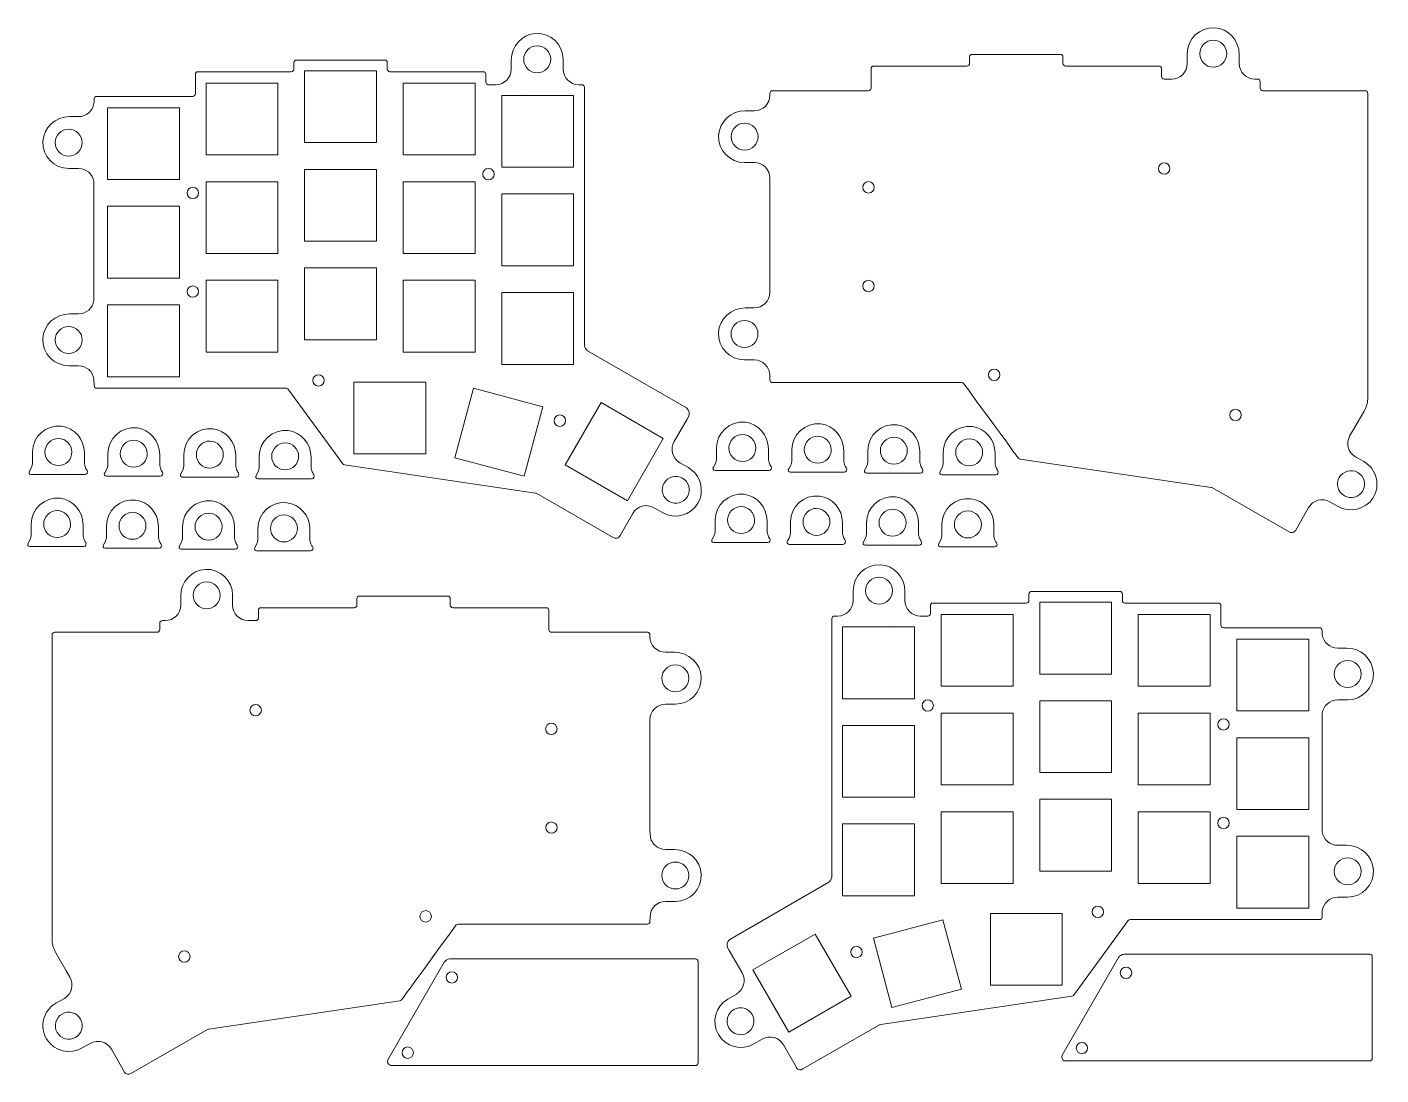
# Model space of a CAD drawing. Header units: millimetres. Extents: x 97 to 358, y 36 to 237.
import ezdxf

# ---------------------------------------------------------------- set-up
doc = ezdxf.new("R2010")
doc.units = ezdxf.units.MM
doc.header["$MEASUREMENT"] = 0
doc.layers.add('_U+5207_U+65AD_U+30D1_U+30B9', color=7, linetype='Continuous')

# ---------------------------------------------------------------- blocks, each defined once
blk = doc.blocks.new('block 4')
at = {"layer": '_U+5207_U+65AD_U+30D1_U+30B9', "color": 1, "lineweight": 9, "true_color": 0xff0000}
blk.add_open_spline([(192.62, 231.28), (192.62, 232.71), (193.78, 233.88), (195.22, 233.88), (196.65, 233.88), (197.82, 232.71), (197.82, 231.28), (197.82, 229.84), (196.65, 228.68), (195.22, 228.68), (193.78, 228.68), (192.62, 229.84), (192.62, 231.28), (192.62, 231.28), (192.62, 231.28), (192.62, 231.28)], degree=3, knots=[0, 0, 0, 0, 1, 1, 1, 2, 2, 2, 3, 3, 3, 4, 4, 4, 5, 5, 5, 5], dxfattribs=at)
blk = doc.blocks.new('block 3')
at = {"layer": '_U+5207_U+65AD_U+30D1_U+30B9', "color": 1, "lineweight": 9, "true_color": 0xff0000}
blk.add_open_spline([(185.82, 226.39), (185.55, 226.39), (185.32, 226.61), (185.32, 226.89), (185.32, 226.89), (185.32, 228.39), (185.32, 228.39), (185.32, 228.66), (185.1, 228.89), (184.82, 228.89), (184.82, 228.89), (166.82, 228.89), (166.82, 228.89), (166.54, 228.89), (166.32, 229.11), (166.32, 229.39), (166.32, 229.39), (166.32, 230.64), (166.32, 230.64), (166.32, 230.91), (166.1, 231.14), (165.82, 231.14), (165.82, 231.14), (148.82, 231.14), (148.82, 231.14), (148.54, 231.14), (148.32, 230.91), (148.32, 230.64), (148.32, 230.64), (148.32, 229.39), (148.32, 229.39), (148.32, 229.11), (148.1, 228.89), (147.82, 228.89), (147.82, 228.89), (129.82, 228.89), (129.82, 228.89), (129.54, 228.89), (129.32, 228.66), (129.32, 228.39), (129.32, 228.39), (129.32, 224.64), (129.32, 224.64), (129.32, 224.36), (129.09, 224.14), (128.82, 224.14), (128.82, 224.14), (110.31, 224.14), (110.31, 224.14), (110.04, 224.14), (109.81, 223.91), (109.81, 223.64), (109.81, 223.64), (109.81, 222.97), (109.81, 222.97), (109.81, 222.97), (109.77, 222.75), (109.77, 222.75), (109.54, 221.32), (108.3, 220.23), (106.81, 220.23), (106.81, 220.23), (105.07, 220.23), (105.07, 220.23), (102.37, 220.23), (100.06, 218.16), (99.93, 215.47), (99.8, 212.6), (102.08, 210.23), (104.93, 210.23), (104.93, 210.23), (106.81, 210.23), (106.81, 210.23), (108.31, 210.23), (109.54, 209.13), (109.77, 207.7), (109.77, 207.7), (109.77, 184.79), (109.77, 184.79), (109.56, 183.33), (108.31, 182.21), (106.8, 182.21), (106.8, 182.21), (105.06, 182.21), (105.06, 182.21), (102.36, 182.21), (100.05, 180.14), (99.92, 177.45), (99.79, 174.58), (102.07, 172.21), (104.92, 172.21), (104.92, 172.21), (106.8, 172.21), (106.8, 172.21), (108.32, 172.21), (109.57, 171.08), (109.77, 169.61), (109.77, 169.61), (109.81, 168.38), (109.81, 168.38), (109.81, 168.11), (110.04, 167.88), (110.31, 167.88), (110.31, 167.88), (146.82, 167.88), (146.82, 167.88), (146.95, 167.88), (147.08, 167.83), (147.17, 167.74), (147.17, 167.74), (157.72, 153.28), (157.72, 153.28), (157.82, 153.2), (157.94, 153.14), (158.07, 153.13), (158.07, 153.13), (194.86, 147.66), (194.86, 147.66), (194.96, 147.65), (195.05, 147.62), (195.14, 147.59), (195.14, 147.59), (209.89, 139.1), (209.89, 139.1), (210.29, 138.82), (210.83, 138.92), (211.11, 139.31), (211.11, 139.31), (211.22, 139.51), (211.22, 139.51), (211.22, 139.51), (213.64, 143.75), (213.64, 143.75), (214.47, 145.19), (216.32, 145.68), (217.75, 144.84), (217.75, 144.84), (219.36, 143.9), (219.36, 143.9), (221.75, 142.52), (224.81, 143.34), (226.19, 145.73), (227.57, 148.13), (226.75, 151.18), (224.36, 152.57), (224.36, 152.57), (224.36, 152.57), (224.36, 152.57), (224.36, 152.57), (222.71, 153.53), (222.71, 153.53), (221.29, 154.37), (220.81, 156.18), (221.62, 157.61), (221.62, 157.61), (224.1, 161.94), (224.1, 161.94), (224.1, 161.94), (224.36, 162.37), (224.36, 162.37), (224.67, 162.95), (224.51, 163.67), (223.98, 164.07), (223.98, 164.07), (204.9, 175.11), (204.9, 175.11), (204.61, 175.37), (204.4, 175.71), (204.32, 176.1), (204.32, 176.1), (204.32, 208.39), (204.32, 208.39), (204.32, 208.39), (204.32, 224.65), (204.32, 224.65), (204.32, 224.65), (204.32, 225.89), (204.32, 225.89), (204.32, 226.16), (204.1, 226.39), (203.82, 226.39), (203.82, 226.39), (203.22, 226.39), (203.22, 226.39), (201.56, 226.4), (200.22, 227.74), (200.22, 229.39), (200.22, 229.39), (200.22, 231.28), (200.22, 231.28), (200.22, 234.12), (197.85, 236.41), (194.98, 236.27), (192.29, 236.15), (190.22, 233.83), (190.22, 231.14), (190.22, 231.14), (190.22, 229.39), (190.22, 229.39), (190.22, 227.74), (188.88, 226.4), (187.22, 226.39), (187.22, 226.39), (185.82, 226.39), (185.82, 226.39)], degree=3, knots=[0, 0, 0, 0, 1, 1, 1, 2, 2, 2, 3, 3, 3, 4, 4, 4, 5, 5, 5, 6, 6, 6, 7, 7, 7, 8, 8, 8, 9, 9, 9, 10, 10, 10, 11, 11, 11, 12, 12, 12, 13, 13, 13, 14, 14, 14, 15, 15, 15, 16, 16, 16, 17, 17, 17, 18, 18, 18, 19, 19, 19, 20, 20, 20, 21, 21, 21, 22, 22, 22, 23, 23, 23, 24, 24, 24, 25, 25, 25, 26, 26, 26, 27, 27, 27, 28, 28, 28, 29, 29, 29, 30, 30, 30, 31, 31, 31, 32, 32, 32, 33, 33, 33, 34, 34, 34, 35, 35, 35, 36, 36, 36, 37, 37, 37, 38, 38, 38, 39, 39, 39, 40, 40, 40, 41, 41, 41, 42, 42, 42, 43, 43, 43, 44, 44, 44, 45, 45, 45, 46, 46, 46, 47, 47, 47, 48, 48, 48, 49, 49, 49, 50, 50, 50, 51, 51, 51, 52, 52, 52, 53, 53, 53, 54, 54, 54, 55, 55, 55, 56, 56, 56, 57, 57, 57, 58, 58, 58, 59, 59, 59, 60, 60, 60, 61, 61, 61, 62, 62, 62, 63, 63, 63, 64, 64, 64, 65, 65, 65, 66, 66, 66, 67, 67, 67, 68, 68, 68, 68], dxfattribs=at)
at = {"layer": '_U+5207_U+65AD_U+30D1_U+30B9'}
blk.add_blockref('block 4', (0, 0), dxfattribs=at)
blk = doc.blocks.new('block 5')
at = {"layer": '_U+5207_U+65AD_U+30D1_U+30B9', "color": 1, "lineweight": 9, "true_color": 0xff0000}
blk.add_open_spline([(104.89, 212.62), (103.46, 212.62), (102.29, 213.78), (102.29, 215.22), (102.29, 216.65), (103.46, 217.82), (104.89, 217.82), (106.33, 217.82), (107.49, 216.65), (107.49, 215.22), (107.49, 213.78), (106.33, 212.62), (104.89, 212.62), (104.89, 212.62), (104.89, 212.62), (104.89, 212.62)], degree=3, knots=[0, 0, 0, 0, 1, 1, 1, 2, 2, 2, 3, 3, 3, 4, 4, 4, 5, 5, 5, 5], dxfattribs=at)
blk = doc.blocks.new('block 6')
at = {"layer": '_U+5207_U+65AD_U+30D1_U+30B9', "color": 1, "lineweight": 9, "true_color": 0xff0000}
blk.add_open_spline([(104.88, 174.59), (103.45, 174.59), (102.28, 175.76), (102.28, 177.19), (102.28, 178.63), (103.45, 179.79), (104.88, 179.79), (106.32, 179.79), (107.48, 178.63), (107.48, 177.19), (107.48, 175.76), (106.32, 174.59), (104.88, 174.59), (104.88, 174.59), (104.88, 174.59), (104.88, 174.59)], degree=3, knots=[0, 0, 0, 0, 1, 1, 1, 2, 2, 2, 3, 3, 3, 4, 4, 4, 5, 5, 5, 5], dxfattribs=at)
blk = doc.blocks.new('block 7')
at = {"layer": '_U+5207_U+65AD_U+30D1_U+30B9', "color": 1, "lineweight": 9, "true_color": 0xff0000}
blk.add_open_spline([(184.74, 209.14), (184.74, 209.74), (185.23, 210.24), (185.84, 210.24), (186.45, 210.24), (186.94, 209.74), (186.94, 209.14), (186.94, 208.53), (186.45, 208.04), (185.84, 208.04), (185.23, 208.04), (184.74, 208.53), (184.74, 209.14)], degree=3, knots=[0, 0, 0, 0, 1, 1, 1, 2, 2, 2, 3, 3, 3, 4, 4, 4, 4], dxfattribs=at)
blk = doc.blocks.new('block 8')
at = {"layer": '_U+5207_U+65AD_U+30D1_U+30B9', "color": 1, "lineweight": 9, "true_color": 0xff0000}
blk.add_open_spline([(127.73, 205.51), (127.73, 206.12), (128.22, 206.61), (128.83, 206.61), (129.44, 206.61), (129.93, 206.12), (129.93, 205.51), (129.93, 204.91), (129.44, 204.41), (128.83, 204.41), (128.22, 204.41), (127.73, 204.91), (127.73, 205.51)], degree=3, knots=[0, 0, 0, 0, 1, 1, 1, 2, 2, 2, 3, 3, 3, 4, 4, 4, 4], dxfattribs=at)
blk = doc.blocks.new('block 9')
at = {"layer": '_U+5207_U+65AD_U+30D1_U+30B9', "color": 1, "lineweight": 9, "true_color": 0xff0000}
blk.add_open_spline([(127.72, 186.5), (127.72, 187.11), (128.21, 187.6), (128.82, 187.6), (129.43, 187.6), (129.92, 187.11), (129.92, 186.5), (129.92, 185.89), (129.43, 185.4), (128.82, 185.4), (128.21, 185.4), (127.72, 185.89), (127.72, 186.5)], degree=3, knots=[0, 0, 0, 0, 1, 1, 1, 2, 2, 2, 3, 3, 3, 4, 4, 4, 4], dxfattribs=at)
blk = doc.blocks.new('block 10')
at = {"layer": '_U+5207_U+65AD_U+30D1_U+30B9', "color": 1, "lineweight": 9, "true_color": 0xff0000}
blk.add_open_spline([(198.48, 161.63), (198.48, 162.24), (198.98, 162.73), (199.58, 162.73), (200.19, 162.73), (200.68, 162.24), (200.68, 161.63), (200.68, 161.03), (200.19, 160.53), (199.58, 160.53), (198.98, 160.53), (198.48, 161.03), (198.48, 161.63)], degree=3, knots=[0, 0, 0, 0, 1, 1, 1, 2, 2, 2, 3, 3, 3, 4, 4, 4, 4], dxfattribs=at)
blk = doc.blocks.new('block 11')
at = {"layer": '_U+5207_U+65AD_U+30D1_U+30B9', "color": 1, "lineweight": 9, "true_color": 0xff0000}
blk.add_open_spline([(151.96, 169.39), (151.96, 170), (152.46, 170.49), (153.06, 170.49), (153.67, 170.49), (154.16, 170), (154.16, 169.39), (154.16, 168.78), (153.67, 168.29), (153.06, 168.29), (152.46, 168.29), (151.96, 168.78), (151.96, 169.39)], degree=3, knots=[0, 0, 0, 0, 1, 1, 1, 2, 2, 2, 3, 3, 3, 4, 4, 4, 4], dxfattribs=at)
blk = doc.blocks.new('block 12')
at = {"layer": '_U+5207_U+65AD_U+30D1_U+30B9', "color": 1, "lineweight": 9, "true_color": 0xff0000}
blk.add_lwpolyline([(112.39, 221.95), (112.39, 208.1), (126.24, 208.1), (126.24, 221.95), (112.39, 221.95)], dxfattribs=at)
blk = doc.blocks.new('block 13')
at = {"layer": '_U+5207_U+65AD_U+30D1_U+30B9', "color": 1, "lineweight": 9, "true_color": 0xff0000}
blk.add_lwpolyline([(112.39, 202.94), (112.39, 189.09), (126.24, 189.09), (126.24, 202.94), (112.39, 202.94)], dxfattribs=at)
blk = doc.blocks.new('block 14')
at = {"layer": '_U+5207_U+65AD_U+30D1_U+30B9', "color": 1, "lineweight": 9, "true_color": 0xff0000}
blk.add_lwpolyline([(112.39, 183.94), (112.39, 170.09), (126.24, 170.09), (126.24, 183.94), (112.39, 183.94)], dxfattribs=at)
blk = doc.blocks.new('block 15')
at = {"layer": '_U+5207_U+65AD_U+30D1_U+30B9', "color": 1, "lineweight": 9, "true_color": 0xff0000}
blk.add_lwpolyline([(131.39, 226.7), (131.39, 212.85), (145.24, 212.85), (145.24, 226.7), (131.39, 226.7)], dxfattribs=at)
blk = doc.blocks.new('block 16')
at = {"layer": '_U+5207_U+65AD_U+30D1_U+30B9', "color": 1, "lineweight": 9, "true_color": 0xff0000}
blk.add_lwpolyline([(131.39, 207.69), (131.39, 193.84), (145.24, 193.84), (145.24, 207.69), (131.39, 207.69)], dxfattribs=at)
blk = doc.blocks.new('block 17')
at = {"layer": '_U+5207_U+65AD_U+30D1_U+30B9', "color": 1, "lineweight": 9, "true_color": 0xff0000}
blk.add_lwpolyline([(131.39, 188.69), (131.39, 174.84), (145.24, 174.84), (145.24, 188.69), (131.39, 188.69)], dxfattribs=at)
blk = doc.blocks.new('block 18')
at = {"layer": '_U+5207_U+65AD_U+30D1_U+30B9', "color": 1, "lineweight": 9, "true_color": 0xff0000}
blk.add_lwpolyline([(150.39, 229.07), (150.39, 215.22), (164.24, 215.22), (164.24, 229.07), (150.39, 229.07)], dxfattribs=at)
blk = doc.blocks.new('block 19')
at = {"layer": '_U+5207_U+65AD_U+30D1_U+30B9', "color": 1, "lineweight": 9, "true_color": 0xff0000}
blk.add_lwpolyline([(150.39, 210.07), (150.39, 196.22), (164.24, 196.22), (164.24, 210.07), (150.39, 210.07)], dxfattribs=at)
blk = doc.blocks.new('block 20')
at = {"layer": '_U+5207_U+65AD_U+30D1_U+30B9', "color": 1, "lineweight": 9, "true_color": 0xff0000}
blk.add_lwpolyline([(150.39, 191.07), (150.39, 177.22), (164.24, 177.22), (164.24, 191.07), (150.39, 191.07)], dxfattribs=at)
blk = doc.blocks.new('block 21')
at = {"layer": '_U+5207_U+65AD_U+30D1_U+30B9', "color": 1, "lineweight": 9, "true_color": 0xff0000}
blk.add_lwpolyline([(169.39, 226.7), (169.39, 212.85), (183.24, 212.85), (183.24, 226.7), (169.39, 226.7)], dxfattribs=at)
blk = doc.blocks.new('block 22')
at = {"layer": '_U+5207_U+65AD_U+30D1_U+30B9', "color": 1, "lineweight": 9, "true_color": 0xff0000}
blk.add_lwpolyline([(169.39, 207.69), (169.39, 193.84), (183.24, 193.84), (183.24, 207.69), (169.39, 207.69)], dxfattribs=at)
blk = doc.blocks.new('block 23')
at = {"layer": '_U+5207_U+65AD_U+30D1_U+30B9', "color": 1, "lineweight": 9, "true_color": 0xff0000}
blk.add_lwpolyline([(169.39, 188.69), (169.39, 174.84), (183.24, 174.84), (183.24, 188.69), (169.39, 188.69)], dxfattribs=at)
blk = doc.blocks.new('block 24')
at = {"layer": '_U+5207_U+65AD_U+30D1_U+30B9', "color": 1, "lineweight": 9, "true_color": 0xff0000}
blk.add_lwpolyline([(188.39, 224.32), (188.39, 210.47), (202.24, 210.47), (202.24, 224.32), (188.39, 224.32)], dxfattribs=at)
blk = doc.blocks.new('block 25')
at = {"layer": '_U+5207_U+65AD_U+30D1_U+30B9', "color": 1, "lineweight": 9, "true_color": 0xff0000}
blk.add_lwpolyline([(188.39, 205.32), (188.39, 191.47), (202.24, 191.47), (202.24, 205.32), (188.39, 205.32)], dxfattribs=at)
blk = doc.blocks.new('block 26')
at = {"layer": '_U+5207_U+65AD_U+30D1_U+30B9', "color": 1, "lineweight": 9, "true_color": 0xff0000}
blk.add_lwpolyline([(188.39, 186.32), (188.39, 172.47), (202.24, 172.47), (202.24, 186.32), (188.39, 186.32)], dxfattribs=at)
blk = doc.blocks.new('block 27')
at = {"layer": '_U+5207_U+65AD_U+30D1_U+30B9', "color": 1, "lineweight": 9, "true_color": 0xff0000}
blk.add_lwpolyline([(159.89, 169.07), (159.89, 155.22), (173.74, 155.22), (173.74, 169.07), (159.89, 169.07)], dxfattribs=at)
blk = doc.blocks.new('block 28')
at = {"layer": '_U+5207_U+65AD_U+30D1_U+30B9', "color": 1, "lineweight": 9, "true_color": 0xff0000}
blk.add_lwpolyline([(182.92, 167.87), (179.35, 154.49), (192.73, 150.91), (196.3, 164.3), (182.92, 167.87)], dxfattribs=at)
blk = doc.blocks.new('block 29')
at = {"layer": '_U+5207_U+65AD_U+30D1_U+30B9', "color": 1, "lineweight": 9, "true_color": 0xff0000}
blk.add_lwpolyline([(207.53, 165.11), (200.61, 153.11), (212.61, 146.19), (219.53, 158.19), (207.53, 165.11)], dxfattribs=at)
blk = doc.blocks.new('block 30')
at = {"layer": '_U+5207_U+65AD_U+30D1_U+30B9', "color": 1, "lineweight": 9, "true_color": 0xff0000}
blk.add_lwpolyline([(131.39, 188.69), (131.39, 188.69)], dxfattribs=at)
blk = doc.blocks.new('block 2')
at = {"layer": '_U+5207_U+65AD_U+30D1_U+30B9', "color": 1, "lineweight": 9, "true_color": 0xff0000}
blk.add_lwpolyline([(192.84, 224.49), (192.84, 224.49)], dxfattribs=at)
blk.add_lwpolyline([(192.84, 224.49), (192.84, 224.49)], dxfattribs=at)
blk.add_open_spline([(224.18, 147), (223.46, 145.76), (221.87, 145.33), (220.63, 146.05), (219.39, 146.77), (218.96, 148.36), (219.68, 149.6), (220.4, 150.84), (221.99, 151.27), (223.23, 150.55), (224.47, 149.84), (224.9, 148.24), (224.18, 147)], degree=3, knots=[0, 0, 0, 0, 1, 1, 1, 2, 2, 2, 3, 3, 3, 4, 4, 4, 4], dxfattribs=at)
at = {"layer": '_U+5207_U+65AD_U+30D1_U+30B9'}
for name in ['block 3', 'block 18', 'block 15', 'block 21', 'block 12', 'block 24', 'block 5', 'block 19', 'block 7', 'block 8', 'block 16', 'block 22', 'block 25', 'block 13', 'block 20', 'block 17', 'block 30', 'block 23', 'block 9', 'block 26', 'block 14', 'block 6', 'block 11', 'block 27', 'block 28', 'block 29', 'block 10']:
    blk.add_blockref(name, (0, 0), dxfattribs=at)
blk = doc.blocks.new('block 33')
at = {"layer": '_U+5207_U+65AD_U+30D1_U+30B9', "color": 1, "lineweight": 9, "true_color": 0xff0000}
blk.add_open_spline([(221.84, 114.58), (223.28, 114.58), (224.44, 113.42), (224.44, 111.98), (224.44, 110.54), (223.28, 109.38), (221.84, 109.38), (220.41, 109.38), (219.24, 110.54), (219.24, 111.98), (219.24, 113.42), (220.41, 114.58), (221.84, 114.58), (221.84, 114.58), (221.84, 114.58), (221.84, 114.58)], degree=3, knots=[0, 0, 0, 0, 1, 1, 1, 2, 2, 2, 3, 3, 3, 4, 4, 4, 5, 5, 5, 5], dxfattribs=at)
blk = doc.blocks.new('block 32')
at = {"layer": '_U+5207_U+65AD_U+30D1_U+30B9'}
blk.add_blockref('block 33', (0, 0), dxfattribs=at)
blk = doc.blocks.new('block 35')
at = {"layer": '_U+5207_U+65AD_U+30D1_U+30B9', "color": 1, "lineweight": 9, "true_color": 0xff0000}
blk.add_open_spline([(221.86, 76.56), (223.29, 76.56), (224.46, 75.39), (224.46, 73.96), (224.46, 72.52), (223.29, 71.36), (221.86, 71.36), (220.42, 71.36), (219.26, 72.52), (219.26, 73.96), (219.26, 75.39), (220.42, 76.56), (221.86, 76.56), (221.86, 76.56), (221.86, 76.56), (221.86, 76.56)], degree=3, knots=[0, 0, 0, 0, 1, 1, 1, 2, 2, 2, 3, 3, 3, 4, 4, 4, 5, 5, 5, 5], dxfattribs=at)
blk = doc.blocks.new('block 34')
at = {"layer": '_U+5207_U+65AD_U+30D1_U+30B9'}
blk.add_blockref('block 35', (0, 0), dxfattribs=at)
blk = doc.blocks.new('block 37')
at = {"layer": '_U+5207_U+65AD_U+30D1_U+30B9', "color": 1, "lineweight": 9, "true_color": 0xff0000}
blk.add_open_spline([(128.89, 127.97), (128.89, 129.41), (130.05, 130.57), (131.49, 130.57), (132.93, 130.57), (134.09, 129.41), (134.09, 127.97), (134.09, 126.54), (132.93, 125.37), (131.49, 125.37), (130.05, 125.37), (128.89, 126.54), (128.89, 127.97), (128.89, 127.97), (128.89, 127.97), (128.89, 127.97)], degree=3, knots=[0, 0, 0, 0, 1, 1, 1, 2, 2, 2, 3, 3, 3, 4, 4, 4, 5, 5, 5, 5], dxfattribs=at)
blk = doc.blocks.new('block 36')
at = {"layer": '_U+5207_U+65AD_U+30D1_U+30B9'}
blk.add_blockref('block 37', (0, 0), dxfattribs=at)
blk = doc.blocks.new('block 38')
at = {"layer": '_U+5207_U+65AD_U+30D1_U+30B9', "color": 1, "lineweight": 9, "true_color": 0xff0000}
blk.add_open_spline([(106.21, 42.75), (104.96, 42.04), (103.38, 42.47), (102.66, 43.72), (101.95, 44.97), (102.39, 46.55), (103.64, 47.26), (104.88, 47.98), (106.47, 47.54), (107.18, 46.29), (107.89, 45.05), (107.46, 43.46), (106.21, 42.75), (106.21, 42.75), (106.21, 42.75), (106.21, 42.75)], degree=3, knots=[0, 0, 0, 0, 1, 1, 1, 2, 2, 2, 3, 3, 3, 4, 4, 4, 5, 5, 5, 5], dxfattribs=at)
blk = doc.blocks.new('block 39')
at = {"layer": '_U+5207_U+65AD_U+30D1_U+30B9', "color": 1, "lineweight": 9, "true_color": 0xff0000}
blk.add_open_spline([(174.82, 66.08), (174.82, 66.69), (174.32, 67.18), (173.72, 67.18), (173.11, 67.18), (172.62, 66.69), (172.62, 66.08), (172.62, 65.48), (173.11, 64.98), (173.72, 64.98), (174.32, 64.98), (174.82, 65.48), (174.82, 66.08)], degree=3, knots=[0, 0, 0, 0, 1, 1, 1, 2, 2, 2, 3, 3, 3, 4, 4, 4, 4], dxfattribs=at)
blk = doc.blocks.new('block 40')
at = {"layer": '_U+5207_U+65AD_U+30D1_U+30B9', "color": 1, "lineweight": 9, "true_color": 0xff0000}
blk.add_open_spline([(142.04, 105.83), (142.04, 106.44), (141.54, 106.93), (140.94, 106.93), (140.33, 106.93), (139.84, 106.44), (139.84, 105.83), (139.84, 105.22), (140.33, 104.73), (140.94, 104.73), (141.54, 104.73), (142.04, 105.22), (142.04, 105.83)], degree=3, knots=[0, 0, 0, 0, 1, 1, 1, 2, 2, 2, 3, 3, 3, 4, 4, 4, 4], dxfattribs=at)
blk = doc.blocks.new('block 41')
at = {"layer": '_U+5207_U+65AD_U+30D1_U+30B9', "color": 1, "lineweight": 9, "true_color": 0xff0000}
blk.add_open_spline([(199.05, 102.21), (199.05, 102.82), (198.56, 103.31), (197.95, 103.31), (197.34, 103.31), (196.85, 102.82), (196.85, 102.21), (196.85, 101.6), (197.34, 101.11), (197.95, 101.11), (198.56, 101.11), (199.05, 101.6), (199.05, 102.21)], degree=3, knots=[0, 0, 0, 0, 1, 1, 1, 2, 2, 2, 3, 3, 3, 4, 4, 4, 4], dxfattribs=at)
blk = doc.blocks.new('block 42')
at = {"layer": '_U+5207_U+65AD_U+30D1_U+30B9', "color": 1, "lineweight": 9, "true_color": 0xff0000}
blk.add_open_spline([(199.06, 83.19), (199.06, 83.8), (198.57, 84.29), (197.96, 84.29), (197.35, 84.29), (196.86, 83.8), (196.86, 83.19), (196.86, 82.59), (197.35, 82.09), (197.96, 82.09), (198.57, 82.09), (199.06, 82.59), (199.06, 83.19)], degree=3, knots=[0, 0, 0, 0, 1, 1, 1, 2, 2, 2, 3, 3, 3, 4, 4, 4, 4], dxfattribs=at)
blk = doc.blocks.new('block 43')
at = {"layer": '_U+5207_U+65AD_U+30D1_U+30B9', "color": 1, "lineweight": 9, "true_color": 0xff0000}
blk.add_open_spline([(128.3, 58.33), (128.3, 58.94), (127.8, 59.43), (127.2, 59.43), (126.59, 59.43), (126.1, 58.94), (126.1, 58.33), (126.1, 57.72), (126.59, 57.23), (127.2, 57.23), (127.8, 57.23), (128.3, 57.72), (128.3, 58.33)], degree=3, knots=[0, 0, 0, 0, 1, 1, 1, 2, 2, 2, 3, 3, 3, 4, 4, 4, 4], dxfattribs=at)
blk = doc.blocks.new('block 31')
at = {"layer": '_U+5207_U+65AD_U+30D1_U+30B9', "color": 1, "lineweight": 9, "true_color": 0xff0000}
blk.add_open_spline([(105.13, 54.37), (105.95, 52.93), (105.52, 51.1), (104.08, 50.28), (104.08, 50.28), (102.45, 49.35), (102.45, 49.35), (99.98, 47.94), (99.16, 44.75), (100.7, 42.32), (102.15, 40.05), (105.18, 39.4), (107.52, 40.73), (107.52, 40.73), (109.04, 41.6), (109.04, 41.6), (110.48, 42.42), (112.31, 41.92), (113.13, 40.48), (113.13, 40.48), (115.65, 36.03), (115.65, 36.03), (115.66, 36.02), (115.66, 36.01), (115.67, 36.01), (115.95, 35.61), (116.49, 35.52), (116.88, 35.8), (116.88, 35.8), (131.63, 44.29), (131.63, 44.29), (131.73, 44.32), (131.82, 44.34), (131.91, 44.36), (131.91, 44.36), (168.71, 49.83), (168.71, 49.83), (168.84, 49.84), (168.96, 49.89), (169.06, 49.98), (169.06, 49.98), (179.61, 64.44), (179.61, 64.43), (179.7, 64.53), (179.83, 64.58), (179.96, 64.58), (179.96, 64.58), (216.46, 64.58), (216.46, 64.58), (216.74, 64.58), (216.96, 64.8), (216.96, 65.08), (216.96, 65.08), (216.97, 65.96), (216.97, 65.96), (216.97, 67.62), (218.32, 68.96), (219.97, 68.96), (219.97, 68.96), (221.86, 68.96), (221.86, 68.96), (224.7, 68.96), (226.99, 71.33), (226.85, 74.2), (226.72, 76.89), (224.41, 78.96), (221.72, 78.96), (221.72, 78.96), (219.97, 78.96), (219.97, 78.96), (218.32, 78.96), (216.97, 80.3), (216.97, 81.96), (216.97, 81.96), (216.96, 82.58), (216.96, 82.58), (216.96, 82.58), (216.96, 103.5), (216.96, 103.5), (216.96, 103.5), (216.96, 103.98), (216.96, 103.98), (216.96, 105.64), (218.3, 106.98), (219.96, 106.98), (219.96, 106.98), (221.84, 106.98), (221.84, 106.98), (224.68, 106.98), (226.97, 109.35), (226.84, 112.22), (226.71, 114.91), (224.39, 116.98), (221.7, 116.98), (221.7, 116.98), (219.96, 116.98), (219.96, 116.98), (218.3, 116.98), (216.96, 118.32), (216.96, 119.98), (216.96, 119.98), (216.96, 120.33), (216.96, 120.33), (216.96, 120.61), (216.74, 120.83), (216.46, 120.83), (216.46, 120.83), (197.96, 120.83), (197.96, 120.83), (197.68, 120.83), (197.46, 121.06), (197.46, 121.33), (197.46, 121.33), (197.46, 125.08), (197.46, 125.08), (197.46, 125.36), (197.24, 125.58), (196.96, 125.58), (196.96, 125.58), (178.96, 125.58), (178.96, 125.58), (178.68, 125.58), (178.46, 125.81), (178.46, 126.08), (178.46, 126.08), (178.46, 127.33), (178.46, 127.33), (178.46, 127.61), (178.24, 127.83), (177.96, 127.83), (177.96, 127.83), (160.96, 127.83), (160.96, 127.83), (160.68, 127.83), (160.46, 127.61), (160.46, 127.33), (160.46, 127.33), (160.46, 126.08), (160.46, 126.08), (160.46, 125.81), (160.23, 125.58), (159.96, 125.58), (159.96, 125.58), (141.96, 125.58), (141.96, 125.58), (141.68, 125.58), (141.46, 125.36), (141.46, 125.08), (141.46, 125.08), (141.46, 123.58), (141.46, 123.58), (141.46, 123.31), (141.23, 123.08), (140.96, 123.08), (140.96, 123.08), (139.49, 123.09), (139.49, 123.09), (137.83, 123.09), (136.49, 124.43), (136.49, 126.09), (136.49, 126.09), (136.49, 127.97), (136.49, 127.97), (136.49, 130.81), (134.12, 133.1), (131.25, 132.97), (128.56, 132.84), (126.49, 130.52), (126.49, 127.83), (126.49, 127.83), (126.49, 126.09), (126.49, 126.09), (126.49, 124.43), (125.15, 123.09), (123.49, 123.09), (123.49, 123.09), (122.96, 123.08), (122.96, 123.08), (122.68, 123.08), (122.46, 122.86), (122.46, 122.58), (122.46, 122.58), (122.46, 121.35), (122.46, 121.35), (122.43, 121.08), (122.22, 120.87), (121.95, 120.83), (121.95, 120.83), (102.2, 120.83), (102.2, 120.83), (101.93, 120.83), (101.7, 120.6), (101.7, 120.33), (101.7, 120.33), (101.7, 61.37), (101.7, 61.37), (101.75, 60.55), (101.99, 59.76), (102.42, 59.07), (102.42, 59.07), (104.43, 55.56), (104.43, 55.56), (104.43, 55.56), (105.13, 54.37), (105.13, 54.37)], degree=3, knots=[0, 0, 0, 0, 1, 1, 1, 2, 2, 2, 3, 3, 3, 4, 4, 4, 5, 5, 5, 6, 6, 6, 7, 7, 7, 8, 8, 8, 9, 9, 9, 10, 10, 10, 11, 11, 11, 12, 12, 12, 13, 13, 13, 14, 14, 14, 15, 15, 15, 16, 16, 16, 17, 17, 17, 18, 18, 18, 19, 19, 19, 20, 20, 20, 21, 21, 21, 22, 22, 22, 23, 23, 23, 24, 24, 24, 25, 25, 25, 26, 26, 26, 27, 27, 27, 28, 28, 28, 29, 29, 29, 30, 30, 30, 31, 31, 31, 32, 32, 32, 33, 33, 33, 34, 34, 34, 35, 35, 35, 36, 36, 36, 37, 37, 37, 38, 38, 38, 39, 39, 39, 40, 40, 40, 41, 41, 41, 42, 42, 42, 43, 43, 43, 44, 44, 44, 45, 45, 45, 46, 46, 46, 47, 47, 47, 48, 48, 48, 49, 49, 49, 50, 50, 50, 51, 51, 51, 52, 52, 52, 53, 53, 53, 54, 54, 54, 55, 55, 55, 56, 56, 56, 57, 57, 57, 58, 58, 58, 59, 59, 59, 60, 60, 60, 61, 61, 61, 62, 62, 62, 63, 63, 63, 64, 64, 64, 65, 65, 65, 66, 66, 66, 67, 67, 67, 68, 68, 68, 68], dxfattribs=at)
at = {"layer": '_U+5207_U+65AD_U+30D1_U+30B9'}
for name in ['block 36', 'block 32', 'block 40', 'block 41', 'block 42', 'block 34', 'block 39', 'block 43', 'block 38']:
    blk.add_blockref(name, (0, 0), dxfattribs=at)
blk = doc.blocks.new('block 49')
at = {"layer": '_U+5207_U+65AD_U+30D1_U+30B9', "color": 1, "lineweight": 9, "true_color": 0xff0000}
blk.add_open_spline([(100.32, 155.59), (100.32, 157.04), (101.51, 158.21), (102.96, 158.19), (104.34, 158.17), (105.5, 157.01), (105.52, 155.63), (105.54, 154.17), (104.37, 152.99), (102.92, 152.99), (101.49, 152.99), (100.32, 154.15), (100.32, 155.59), (100.32, 155.59), (100.32, 155.59), (100.32, 155.59)], degree=3, knots=[0, 0, 0, 0, 1, 1, 1, 2, 2, 2, 3, 3, 3, 4, 4, 4, 5, 5, 5, 5], dxfattribs=at)
blk = doc.blocks.new('block 50')
at = {"layer": '_U+5207_U+65AD_U+30D1_U+30B9', "color": 1, "lineweight": 9, "true_color": 0xff0000}
blk.add_open_spline([(108.03, 151.26), (108.43, 151.26), (108.68, 151.71), (108.45, 152.03), (108.29, 152.25), (108.15, 152.51), (108.06, 152.81), (107.95, 153.14), (107.92, 153.45), (107.92, 153.7), (107.92, 153.7), (107.92, 155.46), (107.92, 155.46), (107.92, 158.02), (106.04, 160.28), (103.49, 160.56), (100.48, 160.89), (97.92, 158.54), (97.92, 155.59), (97.92, 155.59), (97.92, 153.71), (97.92, 153.71), (97.92, 153.45), (97.89, 152.66), (97.33, 151.91), (97.33, 151.91), (97.33, 151.91), (97.33, 151.91), (97.13, 151.64), (97.32, 151.26), (97.65, 151.26), (97.65, 151.26), (108.03, 151.26), (108.03, 151.26)], degree=3, knots=[0, 0, 0, 0, 1, 1, 1, 2, 2, 2, 3, 3, 3, 4, 4, 4, 5, 5, 5, 6, 6, 6, 7, 7, 7, 8, 8, 8, 9, 9, 9, 10, 10, 10, 11, 11, 11, 11], dxfattribs=at)
blk = doc.blocks.new('block 48')
at = {"layer": '_U+5207_U+65AD_U+30D1_U+30B9'}
for name in ['block 50', 'block 49']:
    blk.add_blockref(name, (0, 0), dxfattribs=at)
blk = doc.blocks.new('block 52')
at = {"layer": '_U+5207_U+65AD_U+30D1_U+30B9', "color": 1, "lineweight": 9, "true_color": 0xff0000}
blk.add_open_spline([(114.85, 155.25), (114.85, 156.7), (116.03, 157.87), (117.48, 157.85), (118.87, 157.83), (120.03, 156.67), (120.05, 155.29), (120.07, 153.84), (118.9, 152.65), (117.45, 152.65), (116.01, 152.65), (114.85, 153.82), (114.85, 155.25), (114.85, 155.25), (114.85, 155.25), (114.85, 155.25)], degree=3, knots=[0, 0, 0, 0, 1, 1, 1, 2, 2, 2, 3, 3, 3, 4, 4, 4, 5, 5, 5, 5], dxfattribs=at)
blk = doc.blocks.new('block 53')
at = {"layer": '_U+5207_U+65AD_U+30D1_U+30B9', "color": 1, "lineweight": 9, "true_color": 0xff0000}
blk.add_open_spline([(122.56, 150.92), (122.95, 150.92), (123.2, 151.37), (122.97, 151.7), (122.82, 151.92), (122.68, 152.18), (122.58, 152.48), (122.48, 152.81), (122.45, 153.12), (122.45, 153.37), (122.45, 153.37), (122.45, 155.12), (122.45, 155.12), (122.45, 157.69), (120.57, 159.94), (118.02, 160.22), (115, 160.56), (112.45, 158.2), (112.45, 155.25), (112.45, 155.25), (112.45, 153.37), (112.45, 153.37), (112.45, 153.12), (112.41, 152.33), (111.85, 151.58), (111.85, 151.58), (111.85, 151.58), (111.85, 151.58), (111.65, 151.31), (111.84, 150.93), (112.18, 150.93), (112.18, 150.93), (122.56, 150.92), (122.56, 150.92)], degree=3, knots=[0, 0, 0, 0, 1, 1, 1, 2, 2, 2, 3, 3, 3, 4, 4, 4, 5, 5, 5, 6, 6, 6, 7, 7, 7, 8, 8, 8, 9, 9, 9, 10, 10, 10, 11, 11, 11, 11], dxfattribs=at)
blk = doc.blocks.new('block 51')
at = {"layer": '_U+5207_U+65AD_U+30D1_U+30B9'}
for name in ['block 53', 'block 52']:
    blk.add_blockref(name, (0, 0), dxfattribs=at)
blk = doc.blocks.new('block 55')
at = {"layer": '_U+5207_U+65AD_U+30D1_U+30B9', "color": 1, "lineweight": 9, "true_color": 0xff0000}
blk.add_open_spline([(129.51, 155.09), (129.51, 156.54), (130.69, 157.71), (132.15, 157.69), (133.53, 157.67), (134.69, 156.51), (134.71, 155.12), (134.73, 153.67), (133.56, 152.49), (132.11, 152.49), (130.67, 152.49), (129.51, 153.65), (129.51, 155.09), (129.51, 155.09), (129.51, 155.09), (129.51, 155.09)], degree=3, knots=[0, 0, 0, 0, 1, 1, 1, 2, 2, 2, 3, 3, 3, 4, 4, 4, 5, 5, 5, 5], dxfattribs=at)
blk = doc.blocks.new('block 56')
at = {"layer": '_U+5207_U+65AD_U+30D1_U+30B9', "color": 1, "lineweight": 9, "true_color": 0xff0000}
blk.add_open_spline([(137.22, 150.75), (137.62, 150.75), (137.86, 151.2), (137.63, 151.53), (137.48, 151.75), (137.34, 152.01), (137.24, 152.31), (137.14, 152.64), (137.11, 152.95), (137.11, 153.2), (137.11, 153.2), (137.11, 154.96), (137.11, 154.96), (137.11, 157.52), (135.23, 159.77), (132.68, 160.06), (129.66, 160.39), (127.11, 158.04), (127.11, 155.09), (127.11, 155.09), (127.11, 153.2), (127.11, 153.2), (127.11, 152.95), (127.08, 152.16), (126.51, 151.41), (126.51, 151.41), (126.51, 151.41), (126.51, 151.41), (126.31, 151.14), (126.5, 150.76), (126.84, 150.76), (126.84, 150.76), (137.22, 150.75), (137.22, 150.75)], degree=3, knots=[0, 0, 0, 0, 1, 1, 1, 2, 2, 2, 3, 3, 3, 4, 4, 4, 5, 5, 5, 6, 6, 6, 7, 7, 7, 8, 8, 8, 9, 9, 9, 10, 10, 10, 11, 11, 11, 11], dxfattribs=at)
blk = doc.blocks.new('block 54')
at = {"layer": '_U+5207_U+65AD_U+30D1_U+30B9'}
for name in ['block 56', 'block 55']:
    blk.add_blockref(name, (0, 0), dxfattribs=at)
blk = doc.blocks.new('block 58')
at = {"layer": '_U+5207_U+65AD_U+30D1_U+30B9', "color": 1, "lineweight": 9, "true_color": 0xff0000}
blk.add_open_spline([(144.03, 154.75), (144.03, 156.2), (145.22, 157.37), (146.67, 157.35), (148.05, 157.33), (149.21, 156.17), (149.23, 154.79), (149.25, 153.34), (148.08, 152.15), (146.63, 152.15), (145.2, 152.15), (144.03, 153.32), (144.03, 154.75), (144.03, 154.75), (144.03, 154.75), (144.03, 154.75)], degree=3, knots=[0, 0, 0, 0, 1, 1, 1, 2, 2, 2, 3, 3, 3, 4, 4, 4, 5, 5, 5, 5], dxfattribs=at)
blk = doc.blocks.new('block 59')
at = {"layer": '_U+5207_U+65AD_U+30D1_U+30B9', "color": 1, "lineweight": 9, "true_color": 0xff0000}
blk.add_open_spline([(151.74, 150.42), (152.14, 150.42), (152.39, 150.87), (152.16, 151.2), (152, 151.42), (151.86, 151.68), (151.77, 151.98), (151.66, 152.31), (151.63, 152.62), (151.63, 152.87), (151.63, 152.87), (151.63, 154.62), (151.63, 154.62), (151.63, 157.19), (149.75, 159.44), (147.2, 159.72), (144.19, 160.05), (141.63, 157.7), (141.63, 154.75), (141.63, 154.75), (141.63, 152.87), (141.63, 152.87), (141.63, 152.61), (141.6, 151.83), (141.04, 151.08), (141.04, 151.08), (141.04, 151.08), (141.04, 151.08), (140.84, 150.81), (141.03, 150.42), (141.36, 150.42), (141.36, 150.42), (151.74, 150.42), (151.74, 150.42)], degree=3, knots=[0, 0, 0, 0, 1, 1, 1, 2, 2, 2, 3, 3, 3, 4, 4, 4, 5, 5, 5, 6, 6, 6, 7, 7, 7, 8, 8, 8, 9, 9, 9, 10, 10, 10, 11, 11, 11, 11], dxfattribs=at)
blk = doc.blocks.new('block 57')
at = {"layer": '_U+5207_U+65AD_U+30D1_U+30B9'}
for name in ['block 59', 'block 58']:
    blk.add_blockref(name, (0, 0), dxfattribs=at)
blk = doc.blocks.new('block 61')
at = {"layer": '_U+5207_U+65AD_U+30D1_U+30B9', "color": 1, "lineweight": 9, "true_color": 0xff0000}
blk.add_open_spline([(100.08, 141.69), (100.08, 143.14), (101.26, 144.31), (102.71, 144.29), (104.09, 144.27), (105.26, 143.11), (105.27, 141.73), (105.3, 140.27), (104.12, 139.09), (102.68, 139.09), (101.24, 139.09), (100.08, 140.25), (100.08, 141.69), (100.08, 141.69), (100.08, 141.69), (100.08, 141.69)], degree=3, knots=[0, 0, 0, 0, 1, 1, 1, 2, 2, 2, 3, 3, 3, 4, 4, 4, 5, 5, 5, 5], dxfattribs=at)
blk = doc.blocks.new('block 62')
at = {"layer": '_U+5207_U+65AD_U+30D1_U+30B9', "color": 1, "lineweight": 9, "true_color": 0xff0000}
blk.add_open_spline([(107.78, 137.36), (108.18, 137.36), (108.43, 137.81), (108.2, 138.13), (108.04, 138.35), (107.91, 138.61), (107.81, 138.91), (107.7, 139.25), (107.67, 139.55), (107.68, 139.8), (107.68, 139.8), (107.68, 141.56), (107.68, 141.56), (107.68, 144.12), (105.79, 146.38), (103.24, 146.66), (100.23, 146.99), (97.68, 144.64), (97.68, 141.69), (97.68, 141.69), (97.68, 139.81), (97.68, 139.81), (97.67, 139.55), (97.64, 138.77), (97.08, 138.01), (97.08, 138.01), (97.08, 138.01), (97.08, 138.01), (96.88, 137.74), (97.07, 137.36), (97.41, 137.36), (97.41, 137.36), (107.78, 137.36), (107.78, 137.36)], degree=3, knots=[0, 0, 0, 0, 1, 1, 1, 2, 2, 2, 3, 3, 3, 4, 4, 4, 5, 5, 5, 6, 6, 6, 7, 7, 7, 8, 8, 8, 9, 9, 9, 10, 10, 10, 11, 11, 11, 11], dxfattribs=at)
blk = doc.blocks.new('block 60')
at = {"layer": '_U+5207_U+65AD_U+30D1_U+30B9'}
for name in ['block 62', 'block 61']:
    blk.add_blockref(name, (0, 0), dxfattribs=at)
blk = doc.blocks.new('block 64')
at = {"layer": '_U+5207_U+65AD_U+30D1_U+30B9', "color": 1, "lineweight": 9, "true_color": 0xff0000}
blk.add_open_spline([(114.6, 141.36), (114.6, 142.8), (115.78, 143.98), (117.24, 143.96), (118.62, 143.94), (119.78, 142.77), (119.8, 141.39), (119.82, 139.94), (118.65, 138.76), (117.2, 138.76), (115.76, 138.76), (114.6, 139.92), (114.6, 141.36), (114.6, 141.36), (114.6, 141.36), (114.6, 141.36)], degree=3, knots=[0, 0, 0, 0, 1, 1, 1, 2, 2, 2, 3, 3, 3, 4, 4, 4, 5, 5, 5, 5], dxfattribs=at)
blk = doc.blocks.new('block 65')
at = {"layer": '_U+5207_U+65AD_U+30D1_U+30B9', "color": 1, "lineweight": 9, "true_color": 0xff0000}
blk.add_open_spline([(122.31, 137.02), (122.71, 137.02), (122.95, 137.47), (122.72, 137.8), (122.57, 138.02), (122.43, 138.28), (122.33, 138.58), (122.23, 138.91), (122.2, 139.22), (122.2, 139.47), (122.2, 139.47), (122.2, 141.22), (122.2, 141.22), (122.2, 143.79), (120.32, 146.04), (117.77, 146.32), (114.75, 146.66), (112.2, 144.3), (112.2, 141.36), (112.2, 141.36), (112.2, 139.47), (112.2, 139.47), (112.2, 139.22), (112.17, 138.43), (111.6, 137.68), (111.6, 137.68), (111.6, 137.68), (111.6, 137.68), (111.4, 137.41), (111.59, 137.03), (111.93, 137.03), (111.93, 137.03), (122.31, 137.02), (122.31, 137.02)], degree=3, knots=[0, 0, 0, 0, 1, 1, 1, 2, 2, 2, 3, 3, 3, 4, 4, 4, 5, 5, 5, 6, 6, 6, 7, 7, 7, 8, 8, 8, 9, 9, 9, 10, 10, 10, 11, 11, 11, 11], dxfattribs=at)
blk = doc.blocks.new('block 63')
at = {"layer": '_U+5207_U+65AD_U+30D1_U+30B9'}
for name in ['block 65', 'block 64']:
    blk.add_blockref(name, (0, 0), dxfattribs=at)
blk = doc.blocks.new('block 67')
at = {"layer": '_U+5207_U+65AD_U+30D1_U+30B9', "color": 1, "lineweight": 9, "true_color": 0xff0000}
blk.add_open_spline([(129.26, 141.19), (129.26, 142.64), (130.45, 143.81), (131.9, 143.79), (133.28, 143.77), (134.44, 142.61), (134.46, 141.23), (134.48, 139.77), (133.31, 138.59), (131.86, 138.59), (130.43, 138.59), (129.26, 139.75), (129.26, 141.19), (129.26, 141.19), (129.26, 141.19), (129.26, 141.19)], degree=3, knots=[0, 0, 0, 0, 1, 1, 1, 2, 2, 2, 3, 3, 3, 4, 4, 4, 5, 5, 5, 5], dxfattribs=at)
blk = doc.blocks.new('block 68')
at = {"layer": '_U+5207_U+65AD_U+30D1_U+30B9', "color": 1, "lineweight": 9, "true_color": 0xff0000}
blk.add_open_spline([(136.97, 136.86), (137.37, 136.86), (137.62, 137.31), (137.39, 137.63), (137.23, 137.85), (137.09, 138.11), (137, 138.41), (136.89, 138.74), (136.86, 139.05), (136.86, 139.3), (136.86, 139.3), (136.86, 141.06), (136.86, 141.06), (136.86, 143.62), (134.98, 145.88), (132.43, 146.16), (129.41, 146.49), (126.86, 144.14), (126.86, 141.19), (126.86, 141.19), (126.86, 139.31), (126.86, 139.31), (126.86, 139.05), (126.83, 138.27), (126.27, 137.51), (126.27, 137.51), (126.27, 137.51), (126.27, 137.51), (126.06, 137.24), (126.26, 136.86), (126.59, 136.86), (126.59, 136.86), (136.97, 136.86), (136.97, 136.86)], degree=3, knots=[0, 0, 0, 0, 1, 1, 1, 2, 2, 2, 3, 3, 3, 4, 4, 4, 5, 5, 5, 6, 6, 6, 7, 7, 7, 8, 8, 8, 9, 9, 9, 10, 10, 10, 11, 11, 11, 11], dxfattribs=at)
blk = doc.blocks.new('block 66')
at = {"layer": '_U+5207_U+65AD_U+30D1_U+30B9'}
for name in ['block 68', 'block 67']:
    blk.add_blockref(name, (0, 0), dxfattribs=at)
blk = doc.blocks.new('block 70')
at = {"layer": '_U+5207_U+65AD_U+30D1_U+30B9', "color": 1, "lineweight": 9, "true_color": 0xff0000}
blk.add_open_spline([(143.79, 140.85), (143.79, 142.3), (144.97, 143.47), (146.42, 143.45), (147.8, 143.44), (148.97, 142.27), (148.98, 140.89), (149.01, 139.44), (147.83, 138.25), (146.39, 138.25), (144.95, 138.25), (143.79, 139.42), (143.79, 140.85), (143.79, 140.85), (143.79, 140.85), (143.79, 140.85)], degree=3, knots=[0, 0, 0, 0, 1, 1, 1, 2, 2, 2, 3, 3, 3, 4, 4, 4, 5, 5, 5, 5], dxfattribs=at)
blk = doc.blocks.new('block 71')
at = {"layer": '_U+5207_U+65AD_U+30D1_U+30B9', "color": 1, "lineweight": 9, "true_color": 0xff0000}
blk.add_open_spline([(151.49, 136.52), (151.89, 136.52), (152.14, 136.97), (151.91, 137.3), (151.75, 137.52), (151.62, 137.78), (151.52, 138.08), (151.41, 138.41), (151.38, 138.72), (151.39, 138.97), (151.39, 138.97), (151.39, 140.72), (151.39, 140.72), (151.39, 143.29), (149.5, 145.54), (146.95, 145.82), (143.94, 146.16), (141.39, 143.8), (141.39, 140.85), (141.39, 140.85), (141.39, 138.97), (141.39, 138.97), (141.39, 138.72), (141.35, 137.93), (140.79, 137.18), (140.79, 137.18), (140.79, 137.18), (140.79, 137.18), (140.59, 136.91), (140.78, 136.53), (141.12, 136.53), (141.12, 136.53), (151.49, 136.52), (151.49, 136.52)], degree=3, knots=[0, 0, 0, 0, 1, 1, 1, 2, 2, 2, 3, 3, 3, 4, 4, 4, 5, 5, 5, 6, 6, 6, 7, 7, 7, 8, 8, 8, 9, 9, 9, 10, 10, 10, 11, 11, 11, 11], dxfattribs=at)
blk = doc.blocks.new('block 69')
at = {"layer": '_U+5207_U+65AD_U+30D1_U+30B9'}
for name in ['block 71', 'block 70']:
    blk.add_blockref(name, (0, 0), dxfattribs=at)
blk = doc.blocks.new('block 47')
at = {"layer": '_U+5207_U+65AD_U+30D1_U+30B9'}
for name in ['block 48', 'block 51', 'block 54', 'block 57', 'block 60', 'block 63', 'block 66', 'block 69']:
    blk.add_blockref(name, (0, 0), dxfattribs=at)
blk = doc.blocks.new('block 73')
at = {"layer": '_U+5207_U+65AD_U+30D1_U+30B9', "color": 1, "lineweight": 9, "true_color": 0xff0000}
blk.add_open_spline([(225.73, 57.89), (225.73, 57.89), (178.37, 57.89), (178.37, 57.89), (177.85, 57.83), (177.59, 57.6), (177.29, 57.25), (177.29, 57.25), (166.44, 38.41), (166.44, 38.41), (166.27, 38.01), (166.46, 37.54), (166.86, 37.37), (166.92, 37.35), (166.98, 37.33), (167.05, 37.32), (167.05, 37.32), (225.72, 37.32), (225.72, 37.32), (226, 37.32), (226.22, 37.55), (226.22, 37.82), (226.22, 37.82), (226.23, 57.39), (226.23, 57.39), (226.23, 57.67), (226.01, 57.89), (225.73, 57.89)], degree=3, knots=[0, 0, 0, 0, 1, 1, 1, 2, 2, 2, 3, 3, 3, 4, 4, 4, 5, 5, 5, 6, 6, 6, 7, 7, 7, 8, 8, 8, 9, 9, 9, 9], dxfattribs=at)
blk = doc.blocks.new('block 74')
at = {"layer": '_U+5207_U+65AD_U+30D1_U+30B9', "color": 1, "lineweight": 9, "true_color": 0xff0000}
blk.add_open_spline([(178.76, 55.42), (179.36, 55.42), (179.86, 54.92), (179.86, 54.32), (179.86, 53.71), (179.36, 53.22), (178.76, 53.22), (178.15, 53.22), (177.66, 53.71), (177.66, 54.32), (177.66, 54.92), (178.15, 55.42), (178.76, 55.42), (178.76, 55.42), (178.76, 55.42), (178.76, 55.42)], degree=3, knots=[0, 0, 0, 0, 1, 1, 1, 2, 2, 2, 3, 3, 3, 4, 4, 4, 5, 5, 5, 5], dxfattribs=at)
blk = doc.blocks.new('block 75')
at = {"layer": '_U+5207_U+65AD_U+30D1_U+30B9', "color": 1, "lineweight": 9, "true_color": 0xff0000}
blk.add_open_spline([(170.26, 40.91), (170.86, 40.91), (171.36, 40.42), (171.36, 39.81), (171.36, 39.21), (170.86, 38.71), (170.26, 38.71), (169.65, 38.71), (169.16, 39.21), (169.16, 39.81), (169.16, 40.42), (169.65, 40.91), (170.26, 40.91), (170.26, 40.91), (170.26, 40.91), (170.26, 40.91)], degree=3, knots=[0, 0, 0, 0, 1, 1, 1, 2, 2, 2, 3, 3, 3, 4, 4, 4, 5, 5, 5, 5], dxfattribs=at)
blk = doc.blocks.new('block 72')
at = {"layer": '_U+5207_U+65AD_U+30D1_U+30B9'}
for name in ['block 73', 'block 74', 'block 75']:
    blk.add_blockref(name, (0, 0), dxfattribs=at)
blk = doc.blocks.new('block 78')
at = {"layer": '_U+5207_U+65AD_U+30D1_U+30B9', "color": 1, "lineweight": 9, "true_color": 0xff0000}
blk.add_open_spline([(263.72, 128.85), (263.72, 130.29), (262.56, 131.45), (261.12, 131.45), (259.69, 131.45), (258.52, 130.29), (258.52, 128.85), (258.52, 127.41), (259.69, 126.25), (261.12, 126.25), (262.56, 126.25), (263.72, 127.41), (263.72, 128.85), (263.72, 128.85), (263.72, 128.85), (263.72, 128.85)], degree=3, knots=[0, 0, 0, 0, 1, 1, 1, 2, 2, 2, 3, 3, 3, 4, 4, 4, 5, 5, 5, 5], dxfattribs=at)
blk = doc.blocks.new('block 77')
at = {"layer": '_U+5207_U+65AD_U+30D1_U+30B9', "color": 1, "lineweight": 9, "true_color": 0xff0000}
blk.add_open_spline([(270.52, 123.96), (270.8, 123.96), (271.02, 124.18), (271.02, 124.46), (271.02, 124.46), (271.02, 125.96), (271.02, 125.96), (271.02, 126.23), (271.24, 126.46), (271.52, 126.46), (271.52, 126.46), (289.52, 126.46), (289.52, 126.46), (289.8, 126.46), (290.02, 126.68), (290.02, 126.96), (290.02, 126.96), (290.02, 128.21), (290.02, 128.21), (290.02, 128.48), (290.24, 128.71), (290.52, 128.71), (290.52, 128.71), (307.52, 128.71), (307.52, 128.71), (307.8, 128.71), (308.02, 128.48), (308.02, 128.21), (308.02, 128.21), (308.02, 126.96), (308.02, 126.96), (308.02, 126.68), (308.25, 126.46), (308.52, 126.46), (308.52, 126.46), (326.52, 126.46), (326.52, 126.46), (326.8, 126.46), (327.02, 126.23), (327.02, 125.96), (327.02, 125.96), (327.02, 122.21), (327.02, 122.21), (327.02, 121.93), (327.25, 121.71), (327.52, 121.71), (327.52, 121.71), (346.03, 121.71), (346.03, 121.71), (346.31, 121.71), (346.53, 121.48), (346.53, 121.21), (346.53, 121.21), (346.53, 120.54), (346.53, 120.54), (346.53, 120.54), (346.57, 120.32), (346.57, 120.32), (346.8, 118.89), (348.04, 117.8), (349.53, 117.8), (349.53, 117.8), (351.27, 117.8), (351.27, 117.8), (353.97, 117.8), (356.28, 115.73), (356.41, 113.04), (356.55, 110.17), (354.26, 107.8), (351.42, 107.8), (351.42, 107.8), (349.53, 107.8), (349.53, 107.8), (348.04, 107.8), (346.8, 106.7), (346.57, 105.27), (346.57, 105.27), (346.57, 82.36), (346.57, 82.36), (346.78, 80.9), (348.03, 79.78), (349.54, 79.78), (349.54, 79.78), (351.28, 79.78), (351.28, 79.78), (353.98, 79.78), (356.29, 77.71), (356.42, 75.02), (356.55, 72.15), (354.27, 69.78), (351.43, 69.78), (351.43, 69.78), (349.54, 69.78), (349.54, 69.78), (348.02, 69.78), (346.77, 68.65), (346.57, 67.18), (346.57, 67.18), (346.53, 65.95), (346.53, 65.95), (346.53, 65.68), (346.31, 65.45), (346.03, 65.45), (346.03, 65.45), (309.52, 65.45), (309.52, 65.45), (309.39, 65.45), (309.26, 65.4), (309.17, 65.31), (309.17, 65.31), (298.62, 50.85), (298.62, 50.85), (298.52, 50.77), (298.4, 50.72), (298.27, 50.7), (298.27, 50.7), (261.48, 45.23), (261.48, 45.23), (261.38, 45.22), (261.29, 45.19), (261.2, 45.16), (261.2, 45.16), (246.45, 36.67), (246.45, 36.67), (246.05, 36.39), (245.51, 36.49), (245.23, 36.88), (245.23, 36.88), (245.13, 37.08), (245.13, 37.08), (245.13, 37.08), (242.7, 41.32), (242.7, 41.32), (241.87, 42.76), (240.02, 43.25), (238.59, 42.41), (238.59, 42.41), (236.98, 41.48), (236.98, 41.48), (234.59, 40.1), (231.53, 40.91), (230.15, 43.31), (228.77, 45.7), (229.59, 48.76), (231.98, 50.14), (231.98, 50.14), (231.98, 50.14), (231.98, 50.14), (231.98, 50.14), (233.63, 51.11), (233.63, 51.11), (235.05, 51.94), (235.53, 53.76), (234.72, 55.18), (234.72, 55.18), (232.24, 59.51), (232.24, 59.51), (232.24, 59.51), (231.98, 59.94), (231.98, 59.94), (231.67, 60.53), (231.84, 61.25), (232.36, 61.64), (232.36, 61.64), (251.44, 72.68), (251.44, 72.68), (251.73, 72.94), (251.94, 73.29), (252.02, 73.67), (252.02, 73.67), (252.02, 105.96), (252.02, 105.96), (252.02, 105.96), (252.02, 122.22), (252.02, 122.22), (252.02, 122.22), (252.02, 123.46), (252.02, 123.46), (252.02, 123.73), (252.24, 123.96), (252.52, 123.96), (252.52, 123.96), (253.13, 123.97), (253.13, 123.97), (254.78, 123.97), (256.12, 125.31), (256.12, 126.97), (256.12, 126.97), (256.12, 128.85), (256.12, 128.85), (256.12, 131.69), (258.49, 133.98), (261.36, 133.84), (264.05, 133.72), (266.12, 131.4), (266.12, 128.71), (266.12, 128.71), (266.12, 126.97), (266.12, 126.97), (266.12, 125.31), (267.47, 123.97), (269.12, 123.97), (269.12, 123.97), (270.52, 123.96), (270.52, 123.96)], degree=3, knots=[0, 0, 0, 0, 1, 1, 1, 2, 2, 2, 3, 3, 3, 4, 4, 4, 5, 5, 5, 6, 6, 6, 7, 7, 7, 8, 8, 8, 9, 9, 9, 10, 10, 10, 11, 11, 11, 12, 12, 12, 13, 13, 13, 14, 14, 14, 15, 15, 15, 16, 16, 16, 17, 17, 17, 18, 18, 18, 19, 19, 19, 20, 20, 20, 21, 21, 21, 22, 22, 22, 23, 23, 23, 24, 24, 24, 25, 25, 25, 26, 26, 26, 27, 27, 27, 28, 28, 28, 29, 29, 29, 30, 30, 30, 31, 31, 31, 32, 32, 32, 33, 33, 33, 34, 34, 34, 35, 35, 35, 36, 36, 36, 37, 37, 37, 38, 38, 38, 39, 39, 39, 40, 40, 40, 41, 41, 41, 42, 42, 42, 43, 43, 43, 44, 44, 44, 45, 45, 45, 46, 46, 46, 47, 47, 47, 48, 48, 48, 49, 49, 49, 50, 50, 50, 51, 51, 51, 52, 52, 52, 53, 53, 53, 54, 54, 54, 55, 55, 55, 56, 56, 56, 57, 57, 57, 58, 58, 58, 59, 59, 59, 60, 60, 60, 61, 61, 61, 62, 62, 62, 63, 63, 63, 64, 64, 64, 65, 65, 65, 66, 66, 66, 67, 67, 67, 68, 68, 68, 68], dxfattribs=at)
at = {"layer": '_U+5207_U+65AD_U+30D1_U+30B9'}
blk.add_blockref('block 78', (0, 0), dxfattribs=at)
blk = doc.blocks.new('block 79')
at = {"layer": '_U+5207_U+65AD_U+30D1_U+30B9', "color": 1, "lineweight": 9, "true_color": 0xff0000}
blk.add_open_spline([(351.45, 110.19), (352.88, 110.19), (354.05, 111.35), (354.05, 112.79), (354.05, 114.22), (352.88, 115.39), (351.45, 115.39), (350.01, 115.39), (348.85, 114.22), (348.85, 112.79), (348.85, 111.35), (350.01, 110.19), (351.45, 110.19), (351.45, 110.19), (351.45, 110.19), (351.45, 110.19)], degree=3, knots=[0, 0, 0, 0, 1, 1, 1, 2, 2, 2, 3, 3, 3, 4, 4, 4, 5, 5, 5, 5], dxfattribs=at)
blk = doc.blocks.new('block 80')
at = {"layer": '_U+5207_U+65AD_U+30D1_U+30B9', "color": 1, "lineweight": 9, "true_color": 0xff0000}
blk.add_open_spline([(351.46, 72.16), (352.89, 72.16), (354.06, 73.33), (354.06, 74.76), (354.06, 76.2), (352.89, 77.36), (351.46, 77.36), (350.02, 77.36), (348.86, 76.2), (348.86, 74.76), (348.86, 73.33), (350.02, 72.16), (351.46, 72.16), (351.46, 72.16), (351.46, 72.16), (351.46, 72.16)], degree=3, knots=[0, 0, 0, 0, 1, 1, 1, 2, 2, 2, 3, 3, 3, 4, 4, 4, 5, 5, 5, 5], dxfattribs=at)
blk = doc.blocks.new('block 81')
at = {"layer": '_U+5207_U+65AD_U+30D1_U+30B9', "color": 1, "lineweight": 9, "true_color": 0xff0000}
blk.add_open_spline([(271.6, 106.71), (271.6, 107.31), (271.11, 107.81), (270.5, 107.81), (269.89, 107.81), (269.4, 107.31), (269.4, 106.71), (269.4, 106.1), (269.89, 105.61), (270.5, 105.61), (271.11, 105.61), (271.6, 106.1), (271.6, 106.71)], degree=3, knots=[0, 0, 0, 0, 1, 1, 1, 2, 2, 2, 3, 3, 3, 4, 4, 4, 4], dxfattribs=at)
blk = doc.blocks.new('block 82')
at = {"layer": '_U+5207_U+65AD_U+30D1_U+30B9', "color": 1, "lineweight": 9, "true_color": 0xff0000}
blk.add_open_spline([(328.61, 103.08), (328.61, 103.69), (328.12, 104.18), (327.51, 104.18), (326.91, 104.18), (326.41, 103.69), (326.41, 103.08), (326.41, 102.48), (326.91, 101.98), (327.51, 101.98), (328.12, 101.98), (328.61, 102.48), (328.61, 103.08)], degree=3, knots=[0, 0, 0, 0, 1, 1, 1, 2, 2, 2, 3, 3, 3, 4, 4, 4, 4], dxfattribs=at)
blk = doc.blocks.new('block 83')
at = {"layer": '_U+5207_U+65AD_U+30D1_U+30B9', "color": 1, "lineweight": 9, "true_color": 0xff0000}
blk.add_open_spline([(328.62, 84.07), (328.62, 84.68), (328.13, 85.17), (327.52, 85.17), (326.91, 85.17), (326.42, 84.68), (326.42, 84.07), (326.42, 83.46), (326.91, 82.97), (327.52, 82.97), (328.13, 82.97), (328.62, 83.46), (328.62, 84.07)], degree=3, knots=[0, 0, 0, 0, 1, 1, 1, 2, 2, 2, 3, 3, 3, 4, 4, 4, 4], dxfattribs=at)
blk = doc.blocks.new('block 84')
at = {"layer": '_U+5207_U+65AD_U+30D1_U+30B9', "color": 1, "lineweight": 9, "true_color": 0xff0000}
blk.add_open_spline([(257.86, 59.2), (257.86, 59.81), (257.37, 60.31), (256.76, 60.31), (256.15, 60.31), (255.66, 59.81), (255.66, 59.2), (255.66, 58.6), (256.15, 58.1), (256.76, 58.1), (257.37, 58.1), (257.86, 58.6), (257.86, 59.2)], degree=3, knots=[0, 0, 0, 0, 1, 1, 1, 2, 2, 2, 3, 3, 3, 4, 4, 4, 4], dxfattribs=at)
blk = doc.blocks.new('block 85')
at = {"layer": '_U+5207_U+65AD_U+30D1_U+30B9', "color": 1, "lineweight": 9, "true_color": 0xff0000}
blk.add_open_spline([(304.38, 66.96), (304.38, 67.57), (303.89, 68.06), (303.28, 68.06), (302.67, 68.06), (302.18, 67.57), (302.18, 66.96), (302.18, 66.35), (302.67, 65.86), (303.28, 65.86), (303.89, 65.86), (304.38, 66.35), (304.38, 66.96)], degree=3, knots=[0, 0, 0, 0, 1, 1, 1, 2, 2, 2, 3, 3, 3, 4, 4, 4, 4], dxfattribs=at)
blk = doc.blocks.new('block 86')
at = {"layer": '_U+5207_U+65AD_U+30D1_U+30B9', "color": 1, "lineweight": 9, "true_color": 0xff0000}
blk.add_lwpolyline([(343.95, 119.52), (343.95, 105.67), (330.1, 105.67), (330.1, 119.52), (343.95, 119.52)], dxfattribs=at)
blk = doc.blocks.new('block 87')
at = {"layer": '_U+5207_U+65AD_U+30D1_U+30B9', "color": 1, "lineweight": 9, "true_color": 0xff0000}
blk.add_lwpolyline([(343.95, 100.52), (343.95, 86.67), (330.1, 86.67), (330.1, 100.52), (343.95, 100.52)], dxfattribs=at)
blk = doc.blocks.new('block 88')
at = {"layer": '_U+5207_U+65AD_U+30D1_U+30B9', "color": 1, "lineweight": 9, "true_color": 0xff0000}
blk.add_lwpolyline([(343.95, 81.51), (343.95, 67.66), (330.1, 67.66), (330.1, 81.51), (343.95, 81.51)], dxfattribs=at)
blk = doc.blocks.new('block 89')
at = {"layer": '_U+5207_U+65AD_U+30D1_U+30B9', "color": 1, "lineweight": 9, "true_color": 0xff0000}
blk.add_lwpolyline([(324.95, 124.27), (324.95, 110.42), (311.1, 110.42), (311.1, 124.27), (324.95, 124.27)], dxfattribs=at)
blk = doc.blocks.new('block 90')
at = {"layer": '_U+5207_U+65AD_U+30D1_U+30B9', "color": 1, "lineweight": 9, "true_color": 0xff0000}
blk.add_lwpolyline([(324.95, 105.27), (324.95, 91.42), (311.1, 91.42), (311.1, 105.27), (324.95, 105.27)], dxfattribs=at)
blk = doc.blocks.new('block 91')
at = {"layer": '_U+5207_U+65AD_U+30D1_U+30B9', "color": 1, "lineweight": 9, "true_color": 0xff0000}
blk.add_lwpolyline([(324.95, 86.26), (324.95, 72.41), (311.1, 72.41), (311.1, 86.26), (324.95, 86.26)], dxfattribs=at)
blk = doc.blocks.new('block 92')
at = {"layer": '_U+5207_U+65AD_U+30D1_U+30B9', "color": 1, "lineweight": 9, "true_color": 0xff0000}
blk.add_lwpolyline([(305.95, 126.64), (305.95, 112.79), (292.1, 112.79), (292.1, 126.64), (305.95, 126.64)], dxfattribs=at)
blk = doc.blocks.new('block 93')
at = {"layer": '_U+5207_U+65AD_U+30D1_U+30B9', "color": 1, "lineweight": 9, "true_color": 0xff0000}
blk.add_lwpolyline([(305.95, 107.64), (305.95, 93.79), (292.1, 93.79), (292.1, 107.64), (305.95, 107.64)], dxfattribs=at)
blk = doc.blocks.new('block 94')
at = {"layer": '_U+5207_U+65AD_U+30D1_U+30B9', "color": 1, "lineweight": 9, "true_color": 0xff0000}
blk.add_lwpolyline([(305.95, 88.64), (305.95, 74.79), (292.1, 74.79), (292.1, 88.64), (305.95, 88.64)], dxfattribs=at)
blk = doc.blocks.new('block 95')
at = {"layer": '_U+5207_U+65AD_U+30D1_U+30B9', "color": 1, "lineweight": 9, "true_color": 0xff0000}
blk.add_lwpolyline([(286.95, 124.27), (286.95, 110.42), (273.1, 110.42), (273.1, 124.27), (286.95, 124.27)], dxfattribs=at)
blk = doc.blocks.new('block 96')
at = {"layer": '_U+5207_U+65AD_U+30D1_U+30B9', "color": 1, "lineweight": 9, "true_color": 0xff0000}
blk.add_lwpolyline([(286.95, 105.27), (286.95, 91.42), (273.1, 91.42), (273.1, 105.27), (286.95, 105.27)], dxfattribs=at)
blk = doc.blocks.new('block 97')
at = {"layer": '_U+5207_U+65AD_U+30D1_U+30B9', "color": 1, "lineweight": 9, "true_color": 0xff0000}
blk.add_lwpolyline([(286.95, 86.26), (286.95, 72.41), (273.1, 72.41), (273.1, 86.26), (286.95, 86.26)], dxfattribs=at)
blk = doc.blocks.new('block 98')
at = {"layer": '_U+5207_U+65AD_U+30D1_U+30B9', "color": 1, "lineweight": 9, "true_color": 0xff0000}
blk.add_lwpolyline([(267.95, 121.89), (267.95, 108.04), (254.1, 108.04), (254.1, 121.89), (267.95, 121.89)], dxfattribs=at)
blk = doc.blocks.new('block 99')
at = {"layer": '_U+5207_U+65AD_U+30D1_U+30B9', "color": 1, "lineweight": 9, "true_color": 0xff0000}
blk.add_lwpolyline([(267.95, 102.89), (267.95, 89.04), (254.1, 89.04), (254.1, 102.89), (267.95, 102.89)], dxfattribs=at)
blk = doc.blocks.new('block 100')
at = {"layer": '_U+5207_U+65AD_U+30D1_U+30B9', "color": 1, "lineweight": 9, "true_color": 0xff0000}
blk.add_lwpolyline([(267.95, 83.89), (267.95, 70.04), (254.1, 70.04), (254.1, 83.89), (267.95, 83.89)], dxfattribs=at)
blk = doc.blocks.new('block 101')
at = {"layer": '_U+5207_U+65AD_U+30D1_U+30B9', "color": 1, "lineweight": 9, "true_color": 0xff0000}
blk.add_lwpolyline([(296.45, 66.64), (296.45, 52.79), (282.6, 52.79), (282.6, 66.64), (296.45, 66.64)], dxfattribs=at)
blk = doc.blocks.new('block 102')
at = {"layer": '_U+5207_U+65AD_U+30D1_U+30B9', "color": 1, "lineweight": 9, "true_color": 0xff0000}
blk.add_lwpolyline([(273.42, 65.44), (276.99, 52.06), (263.61, 48.49), (260.04, 61.87), (273.42, 65.44)], dxfattribs=at)
blk = doc.blocks.new('block 103')
at = {"layer": '_U+5207_U+65AD_U+30D1_U+30B9', "color": 1, "lineweight": 9, "true_color": 0xff0000}
blk.add_lwpolyline([(248.81, 62.68), (255.73, 50.68), (243.73, 43.76), (236.81, 55.76), (248.81, 62.68)], dxfattribs=at)
blk = doc.blocks.new('block 104')
at = {"layer": '_U+5207_U+65AD_U+30D1_U+30B9', "color": 1, "lineweight": 9, "true_color": 0xff0000}
blk.add_lwpolyline([(324.95, 86.26), (324.95, 86.26)], dxfattribs=at)
blk = doc.blocks.new('block 76')
at = {"layer": '_U+5207_U+65AD_U+30D1_U+30B9', "color": 1, "lineweight": 9, "true_color": 0xff0000}
blk.add_lwpolyline([(263.5, 122.06), (263.5, 122.06)], dxfattribs=at)
blk.add_lwpolyline([(263.5, 122.06), (263.5, 122.06)], dxfattribs=at)
blk.add_open_spline([(233.11, 48.12), (234.36, 48.84), (235.95, 48.42), (236.66, 47.17), (237.38, 45.93), (236.96, 44.34), (235.71, 43.62), (234.47, 42.9), (232.88, 43.33), (232.16, 44.57), (231.44, 45.82), (231.87, 47.41), (233.11, 48.12)], degree=3, knots=[0, 0, 0, 0, 1, 1, 1, 2, 2, 2, 3, 3, 3, 4, 4, 4, 4], dxfattribs=at)
at = {"layer": '_U+5207_U+65AD_U+30D1_U+30B9'}
for name in ['block 77', 'block 92', 'block 95', 'block 89', 'block 98', 'block 86', 'block 79', 'block 81', 'block 93', 'block 96', 'block 90', 'block 99', 'block 82', 'block 87', 'block 97', 'block 94', 'block 91', 'block 104', 'block 100', 'block 83', 'block 88', 'block 80', 'block 85', 'block 102', 'block 101', 'block 103', 'block 84']:
    blk.add_blockref(name, (0, 0), dxfattribs=at)
blk = doc.blocks.new('block 107')
at = {"layer": '_U+5207_U+65AD_U+30D1_U+30B9', "color": 1, "lineweight": 9, "true_color": 0xff0000}
blk.add_open_spline([(235.19, 218.97), (233.76, 218.97), (232.59, 217.8), (232.59, 216.37), (232.59, 214.93), (233.76, 213.77), (235.19, 213.77), (236.63, 213.77), (237.79, 214.93), (237.79, 216.37), (237.79, 217.8), (236.63, 218.97), (235.19, 218.97), (235.19, 218.97), (235.19, 218.97), (235.19, 218.97)], degree=3, knots=[0, 0, 0, 0, 1, 1, 1, 2, 2, 2, 3, 3, 3, 4, 4, 4, 5, 5, 5, 5], dxfattribs=at)
blk = doc.blocks.new('block 106')
at = {"layer": '_U+5207_U+65AD_U+30D1_U+30B9'}
blk.add_blockref('block 107', (0, 0), dxfattribs=at)
blk = doc.blocks.new('block 109')
at = {"layer": '_U+5207_U+65AD_U+30D1_U+30B9', "color": 1, "lineweight": 9, "true_color": 0xff0000}
blk.add_open_spline([(235.18, 180.95), (233.74, 180.95), (232.58, 179.78), (232.58, 178.35), (232.58, 176.91), (233.74, 175.75), (235.18, 175.75), (236.61, 175.75), (237.78, 176.91), (237.78, 178.35), (237.78, 179.78), (236.61, 180.95), (235.18, 180.95), (235.18, 180.95), (235.18, 180.95), (235.18, 180.95)], degree=3, knots=[0, 0, 0, 0, 1, 1, 1, 2, 2, 2, 3, 3, 3, 4, 4, 4, 5, 5, 5, 5], dxfattribs=at)
blk = doc.blocks.new('block 108')
at = {"layer": '_U+5207_U+65AD_U+30D1_U+30B9'}
blk.add_blockref('block 109', (0, 0), dxfattribs=at)
blk = doc.blocks.new('block 111')
at = {"layer": '_U+5207_U+65AD_U+30D1_U+30B9', "color": 1, "lineweight": 9, "true_color": 0xff0000}
blk.add_open_spline([(328.14, 232.36), (328.14, 233.8), (326.98, 234.96), (325.54, 234.96), (324.11, 234.96), (322.94, 233.8), (322.94, 232.36), (322.94, 230.92), (324.11, 229.76), (325.54, 229.76), (326.98, 229.76), (328.14, 230.92), (328.14, 232.36), (328.14, 232.36), (328.14, 232.36), (328.14, 232.36)], degree=3, knots=[0, 0, 0, 0, 1, 1, 1, 2, 2, 2, 3, 3, 3, 4, 4, 4, 5, 5, 5, 5], dxfattribs=at)
blk = doc.blocks.new('block 110')
at = {"layer": '_U+5207_U+65AD_U+30D1_U+30B9'}
blk.add_blockref('block 111', (0, 0), dxfattribs=at)
blk = doc.blocks.new('block 112')
at = {"layer": '_U+5207_U+65AD_U+30D1_U+30B9', "color": 1, "lineweight": 9, "true_color": 0xff0000}
blk.add_open_spline([(350.82, 147.14), (352.07, 146.42), (353.66, 146.86), (354.37, 148.11), (355.08, 149.35), (354.65, 150.94), (353.4, 151.65), (352.15, 152.36), (350.56, 151.93), (349.85, 150.68), (349.14, 149.44), (349.57, 147.85), (350.82, 147.14), (350.82, 147.14), (350.82, 147.14), (350.82, 147.14)], degree=3, knots=[0, 0, 0, 0, 1, 1, 1, 2, 2, 2, 3, 3, 3, 4, 4, 4, 5, 5, 5, 5], dxfattribs=at)
blk = doc.blocks.new('block 113')
at = {"layer": '_U+5207_U+65AD_U+30D1_U+30B9', "color": 1, "lineweight": 9, "true_color": 0xff0000}
blk.add_open_spline([(282.22, 170.47), (282.22, 171.08), (282.71, 171.57), (283.32, 171.57), (283.93, 171.57), (284.42, 171.08), (284.42, 170.47), (284.42, 169.87), (283.93, 169.37), (283.32, 169.37), (282.71, 169.37), (282.22, 169.87), (282.22, 170.47)], degree=3, knots=[0, 0, 0, 0, 1, 1, 1, 2, 2, 2, 3, 3, 3, 4, 4, 4, 4], dxfattribs=at)
blk = doc.blocks.new('block 114')
at = {"layer": '_U+5207_U+65AD_U+30D1_U+30B9', "color": 1, "lineweight": 9, "true_color": 0xff0000}
blk.add_open_spline([(315, 210.22), (315, 210.83), (315.49, 211.32), (316.1, 211.32), (316.7, 211.32), (317.2, 210.83), (317.2, 210.22), (317.2, 209.61), (316.7, 209.12), (316.1, 209.12), (315.49, 209.12), (315, 209.61), (315, 210.22)], degree=3, knots=[0, 0, 0, 0, 1, 1, 1, 2, 2, 2, 3, 3, 3, 4, 4, 4, 4], dxfattribs=at)
blk = doc.blocks.new('block 115')
at = {"layer": '_U+5207_U+65AD_U+30D1_U+30B9', "color": 1, "lineweight": 9, "true_color": 0xff0000}
blk.add_open_spline([(257.98, 206.6), (257.98, 207.21), (258.48, 207.7), (259.08, 207.7), (259.69, 207.7), (260.18, 207.21), (260.18, 206.6), (260.18, 205.99), (259.69, 205.5), (259.08, 205.5), (258.48, 205.5), (257.98, 205.99), (257.98, 206.6)], degree=3, knots=[0, 0, 0, 0, 1, 1, 1, 2, 2, 2, 3, 3, 3, 4, 4, 4, 4], dxfattribs=at)
blk = doc.blocks.new('block 116')
at = {"layer": '_U+5207_U+65AD_U+30D1_U+30B9', "color": 1, "lineweight": 9, "true_color": 0xff0000}
blk.add_open_spline([(257.97, 187.58), (257.97, 188.19), (258.47, 188.68), (259.07, 188.68), (259.68, 188.68), (260.17, 188.19), (260.17, 187.58), (260.17, 186.98), (259.68, 186.48), (259.07, 186.48), (258.47, 186.48), (257.97, 186.98), (257.97, 187.58)], degree=3, knots=[0, 0, 0, 0, 1, 1, 1, 2, 2, 2, 3, 3, 3, 4, 4, 4, 4], dxfattribs=at)
blk = doc.blocks.new('block 117')
at = {"layer": '_U+5207_U+65AD_U+30D1_U+30B9', "color": 1, "lineweight": 9, "true_color": 0xff0000}
blk.add_open_spline([(328.74, 162.72), (328.74, 163.33), (329.23, 163.82), (329.84, 163.82), (330.45, 163.82), (330.94, 163.33), (330.94, 162.72), (330.94, 162.11), (330.45, 161.62), (329.84, 161.62), (329.23, 161.62), (328.74, 162.11), (328.74, 162.72)], degree=3, knots=[0, 0, 0, 0, 1, 1, 1, 2, 2, 2, 3, 3, 3, 4, 4, 4, 4], dxfattribs=at)
blk = doc.blocks.new('block 105')
at = {"layer": '_U+5207_U+65AD_U+30D1_U+30B9', "color": 1, "lineweight": 9, "true_color": 0xff0000}
blk.add_open_spline([(351.9, 158.76), (351.08, 157.32), (351.51, 155.49), (352.95, 154.67), (352.95, 154.67), (354.59, 153.74), (354.59, 153.74), (357.06, 152.33), (357.87, 149.14), (356.33, 146.71), (354.89, 144.44), (351.85, 143.79), (349.51, 145.12), (349.51, 145.12), (348, 145.98), (348, 145.98), (346.56, 146.81), (344.73, 146.3), (343.91, 144.87), (343.91, 144.87), (341.38, 140.42), (341.38, 140.42), (341.37, 140.41), (341.37, 140.4), (341.36, 140.4), (341.09, 140), (340.54, 139.91), (340.15, 140.19), (340.15, 140.19), (325.4, 148.68), (325.4, 148.68), (325.31, 148.71), (325.21, 148.73), (325.12, 148.75), (325.12, 148.75), (288.33, 154.22), (288.33, 154.22), (288.2, 154.23), (288.07, 154.28), (287.98, 154.37), (287.98, 154.37), (277.42, 168.83), (277.43, 168.82), (277.33, 168.92), (277.21, 168.97), (277.07, 168.97), (277.07, 168.97), (240.57, 168.97), (240.57, 168.97), (240.3, 168.97), (240.07, 169.19), (240.07, 169.47), (240.07, 169.47), (240.06, 170.35), (240.06, 170.35), (240.06, 172), (238.72, 173.35), (237.06, 173.35), (237.06, 173.35), (235.18, 173.35), (235.18, 173.35), (232.34, 173.35), (230.05, 175.72), (230.18, 178.59), (230.31, 181.28), (232.63, 183.35), (235.32, 183.35), (235.32, 183.35), (237.06, 183.35), (237.06, 183.35), (238.72, 183.35), (240.06, 184.69), (240.06, 186.34), (240.06, 186.34), (240.07, 186.97), (240.07, 186.97), (240.07, 186.97), (240.07, 207.89), (240.07, 207.89), (240.07, 207.89), (240.08, 208.37), (240.08, 208.37), (240.08, 210.03), (238.73, 211.37), (237.08, 211.37), (237.08, 211.37), (235.19, 211.37), (235.19, 211.37), (232.35, 211.37), (230.06, 213.74), (230.2, 216.61), (230.32, 219.3), (232.64, 221.37), (235.33, 221.37), (235.33, 221.37), (237.08, 221.37), (237.08, 221.37), (238.73, 221.37), (240.08, 222.71), (240.08, 224.37), (240.08, 224.37), (240.07, 224.72), (240.07, 224.72), (240.07, 225), (240.3, 225.22), (240.57, 225.22), (240.57, 225.22), (259.07, 225.22), (259.07, 225.22), (259.35, 225.22), (259.57, 225.45), (259.57, 225.72), (259.57, 225.72), (259.57, 229.47), (259.57, 229.47), (259.57, 229.75), (259.8, 229.97), (260.07, 229.97), (260.07, 229.97), (278.07, 229.97), (278.07, 229.97), (278.35, 229.97), (278.57, 230.2), (278.57, 230.47), (278.57, 230.47), (278.57, 231.72), (278.57, 231.72), (278.57, 232), (278.8, 232.22), (279.07, 232.22), (279.07, 232.22), (296.08, 232.22), (296.08, 232.22), (296.35, 232.22), (296.58, 232), (296.58, 231.72), (296.58, 231.72), (296.58, 230.47), (296.58, 230.47), (296.58, 230.2), (296.8, 229.97), (297.08, 229.97), (297.08, 229.97), (315.08, 229.97), (315.08, 229.97), (315.35, 229.97), (315.58, 229.75), (315.58, 229.47), (315.58, 229.47), (315.58, 227.97), (315.58, 227.97), (315.58, 227.7), (315.8, 227.47), (316.08, 227.47), (316.08, 227.47), (317.55, 227.48), (317.55, 227.48), (319.2, 227.48), (320.54, 228.82), (320.54, 230.48), (320.54, 230.48), (320.54, 232.36), (320.54, 232.36), (320.54, 235.2), (322.91, 237.49), (325.79, 237.36), (328.48, 237.23), (330.54, 234.91), (330.54, 232.22), (330.54, 232.22), (330.54, 230.48), (330.54, 230.48), (330.54, 228.82), (331.89, 227.48), (333.54, 227.48), (333.54, 227.48), (334.08, 227.47), (334.08, 227.47), (334.35, 227.47), (334.58, 227.25), (334.58, 226.97), (334.58, 226.97), (334.58, 225.74), (334.58, 225.74), (334.61, 225.47), (334.81, 225.25), (335.08, 225.21), (335.08, 225.21), (354.83, 225.21), (354.83, 225.21), (355.11, 225.21), (355.33, 224.99), (355.33, 224.71), (355.33, 224.71), (355.33, 165.75), (355.33, 165.75), (355.29, 164.94), (355.04, 164.15), (354.62, 163.46), (354.62, 163.46), (352.6, 159.95), (352.6, 159.95), (352.6, 159.95), (351.9, 158.76), (351.9, 158.76)], degree=3, knots=[0, 0, 0, 0, 1, 1, 1, 2, 2, 2, 3, 3, 3, 4, 4, 4, 5, 5, 5, 6, 6, 6, 7, 7, 7, 8, 8, 8, 9, 9, 9, 10, 10, 10, 11, 11, 11, 12, 12, 12, 13, 13, 13, 14, 14, 14, 15, 15, 15, 16, 16, 16, 17, 17, 17, 18, 18, 18, 19, 19, 19, 20, 20, 20, 21, 21, 21, 22, 22, 22, 23, 23, 23, 24, 24, 24, 25, 25, 25, 26, 26, 26, 27, 27, 27, 28, 28, 28, 29, 29, 29, 30, 30, 30, 31, 31, 31, 32, 32, 32, 33, 33, 33, 34, 34, 34, 35, 35, 35, 36, 36, 36, 37, 37, 37, 38, 38, 38, 39, 39, 39, 40, 40, 40, 41, 41, 41, 42, 42, 42, 43, 43, 43, 44, 44, 44, 45, 45, 45, 46, 46, 46, 47, 47, 47, 48, 48, 48, 49, 49, 49, 50, 50, 50, 51, 51, 51, 52, 52, 52, 53, 53, 53, 54, 54, 54, 55, 55, 55, 56, 56, 56, 57, 57, 57, 58, 58, 58, 59, 59, 59, 60, 60, 60, 61, 61, 61, 62, 62, 62, 63, 63, 63, 64, 64, 64, 65, 65, 65, 66, 66, 66, 67, 67, 67, 68, 68, 68, 68], dxfattribs=at)
at = {"layer": '_U+5207_U+65AD_U+30D1_U+30B9'}
for name in ['block 110', 'block 106', 'block 114', 'block 115', 'block 116', 'block 108', 'block 113', 'block 117', 'block 112']:
    blk.add_blockref(name, (0, 0), dxfattribs=at)
blk = doc.blocks.new('block 120')
at = {"layer": '_U+5207_U+65AD_U+30D1_U+30B9', "color": 1, "lineweight": 9, "true_color": 0xff0000}
blk.add_open_spline([(232.18, 156.36), (232.18, 157.8), (233.37, 158.98), (234.82, 158.96), (236.2, 158.94), (237.36, 157.77), (237.38, 156.39), (237.4, 154.94), (236.23, 153.76), (234.78, 153.76), (233.35, 153.76), (232.18, 154.92), (232.18, 156.36), (232.18, 156.36), (232.18, 156.36), (232.18, 156.36)], degree=3, knots=[0, 0, 0, 0, 1, 1, 1, 2, 2, 2, 3, 3, 3, 4, 4, 4, 5, 5, 5, 5], dxfattribs=at)
blk = doc.blocks.new('block 121')
at = {"layer": '_U+5207_U+65AD_U+30D1_U+30B9', "color": 1, "lineweight": 9, "true_color": 0xff0000}
blk.add_open_spline([(239.89, 152.02), (240.29, 152.02), (240.54, 152.47), (240.31, 152.8), (240.15, 153.02), (240.01, 153.28), (239.92, 153.58), (239.81, 153.91), (239.78, 154.22), (239.78, 154.47), (239.78, 154.47), (239.78, 156.22), (239.78, 156.22), (239.78, 158.79), (237.9, 161.04), (235.35, 161.32), (232.33, 161.66), (229.78, 159.3), (229.78, 156.36), (229.78, 156.36), (229.78, 154.47), (229.78, 154.47), (229.78, 154.22), (229.75, 153.43), (229.19, 152.68), (229.19, 152.68), (229.19, 152.68), (229.19, 152.68), (228.98, 152.41), (229.18, 152.03), (229.51, 152.03), (229.51, 152.03), (239.89, 152.02), (239.89, 152.02)], degree=3, knots=[0, 0, 0, 0, 1, 1, 1, 2, 2, 2, 3, 3, 3, 4, 4, 4, 5, 5, 5, 6, 6, 6, 7, 7, 7, 8, 8, 8, 9, 9, 9, 10, 10, 10, 11, 11, 11, 11], dxfattribs=at)
blk = doc.blocks.new('block 119')
at = {"layer": '_U+5207_U+65AD_U+30D1_U+30B9'}
for name in ['block 121', 'block 120']:
    blk.add_blockref(name, (0, 0), dxfattribs=at)
blk = doc.blocks.new('block 123')
at = {"layer": '_U+5207_U+65AD_U+30D1_U+30B9', "color": 1, "lineweight": 9, "true_color": 0xff0000}
blk.add_open_spline([(246.71, 156.02), (246.71, 157.47), (247.89, 158.64), (249.34, 158.62), (250.72, 158.6), (251.89, 157.44), (251.91, 156.06), (251.93, 154.61), (250.75, 153.42), (249.31, 153.42), (247.87, 153.42), (246.71, 154.59), (246.71, 156.02), (246.71, 156.02), (246.71, 156.02), (246.71, 156.02)], degree=3, knots=[0, 0, 0, 0, 1, 1, 1, 2, 2, 2, 3, 3, 3, 4, 4, 4, 5, 5, 5, 5], dxfattribs=at)
blk = doc.blocks.new('block 124')
at = {"layer": '_U+5207_U+65AD_U+30D1_U+30B9', "color": 1, "lineweight": 9, "true_color": 0xff0000}
blk.add_open_spline([(254.41, 151.69), (254.81, 151.69), (255.06, 152.14), (254.83, 152.47), (254.67, 152.69), (254.54, 152.95), (254.44, 153.25), (254.33, 153.58), (254.3, 153.89), (254.31, 154.14), (254.31, 154.14), (254.31, 155.89), (254.31, 155.89), (254.31, 158.46), (252.43, 160.71), (249.87, 160.99), (246.86, 161.32), (244.31, 158.97), (244.31, 156.02), (244.31, 156.02), (244.31, 154.14), (244.31, 154.14), (244.31, 153.88), (244.27, 153.1), (243.71, 152.35), (243.71, 152.35), (243.71, 152.35), (243.71, 152.35), (243.51, 152.08), (243.7, 151.69), (244.04, 151.69), (244.04, 151.69), (254.41, 151.69), (254.41, 151.69)], degree=3, knots=[0, 0, 0, 0, 1, 1, 1, 2, 2, 2, 3, 3, 3, 4, 4, 4, 5, 5, 5, 6, 6, 6, 7, 7, 7, 8, 8, 8, 9, 9, 9, 10, 10, 10, 11, 11, 11, 11], dxfattribs=at)
blk = doc.blocks.new('block 122')
at = {"layer": '_U+5207_U+65AD_U+30D1_U+30B9'}
for name in ['block 124', 'block 123']:
    blk.add_blockref(name, (0, 0), dxfattribs=at)
blk = doc.blocks.new('block 126')
at = {"layer": '_U+5207_U+65AD_U+30D1_U+30B9', "color": 1, "lineweight": 9, "true_color": 0xff0000}
blk.add_open_spline([(261.37, 155.86), (261.37, 157.3), (262.55, 158.48), (264, 158.46), (265.39, 158.44), (266.55, 157.27), (266.57, 155.89), (266.59, 154.44), (265.42, 153.26), (263.97, 153.26), (262.53, 153.26), (261.37, 154.42), (261.37, 155.86), (261.37, 155.86), (261.37, 155.86), (261.37, 155.86)], degree=3, knots=[0, 0, 0, 0, 1, 1, 1, 2, 2, 2, 3, 3, 3, 4, 4, 4, 5, 5, 5, 5], dxfattribs=at)
blk = doc.blocks.new('block 127')
at = {"layer": '_U+5207_U+65AD_U+30D1_U+30B9', "color": 1, "lineweight": 9, "true_color": 0xff0000}
blk.add_open_spline([(269.08, 151.52), (269.47, 151.52), (269.72, 151.97), (269.49, 152.3), (269.34, 152.52), (269.2, 152.78), (269.1, 153.08), (269, 153.41), (268.97, 153.72), (268.97, 153.97), (268.97, 153.97), (268.97, 155.72), (268.97, 155.72), (268.97, 158.29), (267.09, 160.54), (264.54, 160.82), (261.52, 161.16), (258.97, 158.8), (258.97, 155.86), (258.97, 155.86), (258.97, 153.97), (258.97, 153.97), (258.97, 153.72), (258.93, 152.93), (258.37, 152.18), (258.37, 152.18), (258.37, 152.18), (258.37, 152.18), (258.17, 151.91), (258.36, 151.53), (258.7, 151.53), (258.7, 151.53), (269.08, 151.52), (269.08, 151.52)], degree=3, knots=[0, 0, 0, 0, 1, 1, 1, 2, 2, 2, 3, 3, 3, 4, 4, 4, 5, 5, 5, 6, 6, 6, 7, 7, 7, 8, 8, 8, 9, 9, 9, 10, 10, 10, 11, 11, 11, 11], dxfattribs=at)
blk = doc.blocks.new('block 125')
at = {"layer": '_U+5207_U+65AD_U+30D1_U+30B9'}
for name in ['block 127', 'block 126']:
    blk.add_blockref(name, (0, 0), dxfattribs=at)
blk = doc.blocks.new('block 129')
at = {"layer": '_U+5207_U+65AD_U+30D1_U+30B9', "color": 1, "lineweight": 9, "true_color": 0xff0000}
blk.add_open_spline([(275.89, 155.52), (275.89, 156.97), (277.08, 158.14), (278.53, 158.12), (279.91, 158.1), (281.07, 156.94), (281.09, 155.56), (281.11, 154.11), (279.94, 152.92), (278.49, 152.92), (277.06, 152.92), (275.89, 154.09), (275.89, 155.52), (275.89, 155.52), (275.89, 155.52), (275.89, 155.52)], degree=3, knots=[0, 0, 0, 0, 1, 1, 1, 2, 2, 2, 3, 3, 3, 4, 4, 4, 5, 5, 5, 5], dxfattribs=at)
blk = doc.blocks.new('block 130')
at = {"layer": '_U+5207_U+65AD_U+30D1_U+30B9', "color": 1, "lineweight": 9, "true_color": 0xff0000}
blk.add_open_spline([(283.6, 151.19), (284, 151.19), (284.25, 151.64), (284.02, 151.96), (283.86, 152.19), (283.72, 152.45), (283.63, 152.74), (283.52, 153.08), (283.49, 153.38), (283.49, 153.64), (283.49, 153.64), (283.49, 155.39), (283.49, 155.39), (283.49, 157.96), (281.61, 160.21), (279.06, 160.49), (276.04, 160.82), (273.49, 158.47), (273.49, 155.52), (273.49, 155.52), (273.49, 153.64), (273.49, 153.64), (273.49, 153.38), (273.46, 152.6), (272.9, 151.84), (272.9, 151.84), (272.9, 151.84), (272.9, 151.84), (272.69, 151.58), (272.89, 151.19), (273.22, 151.19), (273.22, 151.19), (283.6, 151.19), (283.6, 151.19)], degree=3, knots=[0, 0, 0, 0, 1, 1, 1, 2, 2, 2, 3, 3, 3, 4, 4, 4, 5, 5, 5, 6, 6, 6, 7, 7, 7, 8, 8, 8, 9, 9, 9, 10, 10, 10, 11, 11, 11, 11], dxfattribs=at)
blk = doc.blocks.new('block 128')
at = {"layer": '_U+5207_U+65AD_U+30D1_U+30B9'}
for name in ['block 130', 'block 129']:
    blk.add_blockref(name, (0, 0), dxfattribs=at)
blk = doc.blocks.new('block 132')
at = {"layer": '_U+5207_U+65AD_U+30D1_U+30B9', "color": 1, "lineweight": 9, "true_color": 0xff0000}
blk.add_open_spline([(231.93, 142.46), (231.93, 143.91), (233.12, 145.08), (234.57, 145.06), (235.95, 145.04), (237.11, 143.88), (237.13, 142.49), (237.15, 141.04), (235.98, 139.86), (234.53, 139.86), (233.1, 139.86), (231.93, 141.02), (231.93, 142.46), (231.93, 142.46), (231.93, 142.46), (231.93, 142.46)], degree=3, knots=[0, 0, 0, 0, 1, 1, 1, 2, 2, 2, 3, 3, 3, 4, 4, 4, 5, 5, 5, 5], dxfattribs=at)
blk = doc.blocks.new('block 133')
at = {"layer": '_U+5207_U+65AD_U+30D1_U+30B9', "color": 1, "lineweight": 9, "true_color": 0xff0000}
blk.add_open_spline([(239.64, 138.13), (240.04, 138.13), (240.29, 138.58), (240.06, 138.9), (239.9, 139.12), (239.76, 139.38), (239.67, 139.68), (239.56, 140.01), (239.53, 140.32), (239.53, 140.57), (239.53, 140.57), (239.53, 142.33), (239.53, 142.33), (239.53, 144.89), (237.65, 147.14), (235.1, 147.43), (232.09, 147.76), (229.53, 145.41), (229.53, 142.46), (229.53, 142.46), (229.53, 140.58), (229.53, 140.58), (229.53, 140.32), (229.5, 139.53), (228.94, 138.78), (228.94, 138.78), (228.94, 138.78), (228.94, 138.78), (228.74, 138.51), (228.93, 138.13), (229.26, 138.13), (229.26, 138.13), (239.64, 138.13), (239.64, 138.13)], degree=3, knots=[0, 0, 0, 0, 1, 1, 1, 2, 2, 2, 3, 3, 3, 4, 4, 4, 5, 5, 5, 6, 6, 6, 7, 7, 7, 8, 8, 8, 9, 9, 9, 10, 10, 10, 11, 11, 11, 11], dxfattribs=at)
blk = doc.blocks.new('block 131')
at = {"layer": '_U+5207_U+65AD_U+30D1_U+30B9'}
for name in ['block 133', 'block 132']:
    blk.add_blockref(name, (0, 0), dxfattribs=at)
blk = doc.blocks.new('block 135')
at = {"layer": '_U+5207_U+65AD_U+30D1_U+30B9', "color": 1, "lineweight": 9, "true_color": 0xff0000}
blk.add_open_spline([(246.46, 142.12), (246.46, 143.57), (247.64, 144.74), (249.09, 144.72), (250.47, 144.7), (251.64, 143.54), (251.66, 142.16), (251.68, 140.71), (250.5, 139.52), (249.06, 139.52), (247.62, 139.52), (246.46, 140.69), (246.46, 142.12), (246.46, 142.12), (246.46, 142.12), (246.46, 142.12)], degree=3, knots=[0, 0, 0, 0, 1, 1, 1, 2, 2, 2, 3, 3, 3, 4, 4, 4, 5, 5, 5, 5], dxfattribs=at)
blk = doc.blocks.new('block 136')
at = {"layer": '_U+5207_U+65AD_U+30D1_U+30B9', "color": 1, "lineweight": 9, "true_color": 0xff0000}
blk.add_open_spline([(254.16, 137.79), (254.56, 137.79), (254.81, 138.24), (254.58, 138.57), (254.43, 138.79), (254.29, 139.05), (254.19, 139.35), (254.09, 139.68), (254.06, 139.99), (254.06, 140.24), (254.06, 140.24), (254.06, 141.99), (254.06, 141.99), (254.06, 144.56), (252.18, 146.81), (249.63, 147.09), (246.61, 147.43), (244.06, 145.07), (244.06, 142.12), (244.06, 142.12), (244.06, 140.24), (244.06, 140.24), (244.06, 139.99), (244.02, 139.2), (243.46, 138.45), (243.46, 138.45), (243.46, 138.45), (243.46, 138.45), (243.26, 138.18), (243.45, 137.8), (243.79, 137.79), (243.79, 137.79), (254.16, 137.79), (254.16, 137.79)], degree=3, knots=[0, 0, 0, 0, 1, 1, 1, 2, 2, 2, 3, 3, 3, 4, 4, 4, 5, 5, 5, 6, 6, 6, 7, 7, 7, 8, 8, 8, 9, 9, 9, 10, 10, 10, 11, 11, 11, 11], dxfattribs=at)
blk = doc.blocks.new('block 134')
at = {"layer": '_U+5207_U+65AD_U+30D1_U+30B9'}
for name in ['block 136', 'block 135']:
    blk.add_blockref(name, (0, 0), dxfattribs=at)
blk = doc.blocks.new('block 138')
at = {"layer": '_U+5207_U+65AD_U+30D1_U+30B9', "color": 1, "lineweight": 9, "true_color": 0xff0000}
blk.add_open_spline([(261.12, 141.96), (261.12, 143.41), (262.3, 144.58), (263.76, 144.56), (265.14, 144.54), (266.3, 143.37), (266.32, 141.99), (266.34, 140.54), (265.17, 139.36), (263.72, 139.36), (262.28, 139.36), (261.12, 140.52), (261.12, 141.96), (261.12, 141.96), (261.12, 141.96), (261.12, 141.96)], degree=3, knots=[0, 0, 0, 0, 1, 1, 1, 2, 2, 2, 3, 3, 3, 4, 4, 4, 5, 5, 5, 5], dxfattribs=at)
blk = doc.blocks.new('block 139')
at = {"layer": '_U+5207_U+65AD_U+30D1_U+30B9', "color": 1, "lineweight": 9, "true_color": 0xff0000}
blk.add_open_spline([(268.83, 137.62), (269.23, 137.62), (269.47, 138.07), (269.24, 138.4), (269.09, 138.62), (268.95, 138.88), (268.85, 139.18), (268.75, 139.51), (268.72, 139.82), (268.72, 140.07), (268.72, 140.07), (268.72, 141.83), (268.72, 141.83), (268.72, 144.39), (266.84, 146.64), (264.29, 146.93), (261.27, 147.26), (258.72, 144.91), (258.72, 141.96), (258.72, 141.96), (258.72, 140.07), (258.72, 140.07), (258.72, 139.82), (258.69, 139.03), (258.12, 138.28), (258.12, 138.28), (258.12, 138.28), (258.12, 138.28), (257.92, 138.01), (258.11, 137.63), (258.45, 137.63), (258.45, 137.63), (268.83, 137.62), (268.83, 137.62)], degree=3, knots=[0, 0, 0, 0, 1, 1, 1, 2, 2, 2, 3, 3, 3, 4, 4, 4, 5, 5, 5, 6, 6, 6, 7, 7, 7, 8, 8, 8, 9, 9, 9, 10, 10, 10, 11, 11, 11, 11], dxfattribs=at)
blk = doc.blocks.new('block 137')
at = {"layer": '_U+5207_U+65AD_U+30D1_U+30B9'}
for name in ['block 139', 'block 138']:
    blk.add_blockref(name, (0, 0), dxfattribs=at)
blk = doc.blocks.new('block 141')
at = {"layer": '_U+5207_U+65AD_U+30D1_U+30B9', "color": 1, "lineweight": 9, "true_color": 0xff0000}
blk.add_open_spline([(275.64, 141.62), (275.64, 143.07), (276.83, 144.24), (278.28, 144.22), (279.66, 144.2), (280.82, 143.04), (280.84, 141.66), (280.86, 140.21), (279.69, 139.02), (278.24, 139.02), (276.81, 139.02), (275.64, 140.19), (275.64, 141.62), (275.64, 141.62), (275.64, 141.62), (275.64, 141.62)], degree=3, knots=[0, 0, 0, 0, 1, 1, 1, 2, 2, 2, 3, 3, 3, 4, 4, 4, 5, 5, 5, 5], dxfattribs=at)
blk = doc.blocks.new('block 142')
at = {"layer": '_U+5207_U+65AD_U+30D1_U+30B9', "color": 1, "lineweight": 9, "true_color": 0xff0000}
blk.add_open_spline([(283.35, 137.29), (283.75, 137.29), (284, 137.74), (283.77, 138.07), (283.61, 138.29), (283.47, 138.55), (283.38, 138.85), (283.27, 139.18), (283.24, 139.49), (283.24, 139.74), (283.24, 139.74), (283.24, 141.49), (283.24, 141.49), (283.24, 144.06), (281.36, 146.31), (278.81, 146.59), (275.8, 146.92), (273.24, 144.57), (273.24, 141.62), (273.24, 141.62), (273.24, 139.74), (273.24, 139.74), (273.24, 139.48), (273.21, 138.7), (272.65, 137.95), (272.65, 137.95), (272.65, 137.95), (272.65, 137.95), (272.45, 137.68), (272.64, 137.29), (272.97, 137.29), (272.97, 137.29), (283.35, 137.29), (283.35, 137.29)], degree=3, knots=[0, 0, 0, 0, 1, 1, 1, 2, 2, 2, 3, 3, 3, 4, 4, 4, 5, 5, 5, 6, 6, 6, 7, 7, 7, 8, 8, 8, 9, 9, 9, 10, 10, 10, 11, 11, 11, 11], dxfattribs=at)
blk = doc.blocks.new('block 140')
at = {"layer": '_U+5207_U+65AD_U+30D1_U+30B9'}
for name in ['block 142', 'block 141']:
    blk.add_blockref(name, (0, 0), dxfattribs=at)
blk = doc.blocks.new('block 118')
at = {"layer": '_U+5207_U+65AD_U+30D1_U+30B9'}
for name in ['block 119', 'block 122', 'block 125', 'block 128', 'block 131', 'block 134', 'block 137', 'block 140']:
    blk.add_blockref(name, (0, 0), dxfattribs=at)
blk = doc.blocks.new('block 144')
at = {"layer": '_U+5207_U+65AD_U+30D1_U+30B9', "color": 1, "lineweight": 9, "true_color": 0xff0000}
blk.add_open_spline([(355.7, 58.78), (355.7, 58.78), (308.34, 58.78), (308.34, 58.78), (307.82, 58.72), (307.56, 58.49), (307.26, 58.14), (307.26, 58.14), (296.41, 39.3), (296.41, 39.3), (296.24, 38.9), (296.43, 38.43), (296.83, 38.26), (296.89, 38.24), (296.95, 38.22), (297.02, 38.21), (297.02, 38.21), (355.69, 38.21), (355.69, 38.21), (355.97, 38.21), (356.19, 38.43), (356.19, 38.71), (356.19, 38.71), (356.2, 58.28), (356.2, 58.28), (356.2, 58.56), (355.98, 58.78), (355.7, 58.78)], degree=3, knots=[0, 0, 0, 0, 1, 1, 1, 2, 2, 2, 3, 3, 3, 4, 4, 4, 5, 5, 5, 6, 6, 6, 7, 7, 7, 8, 8, 8, 9, 9, 9, 9], dxfattribs=at)
blk = doc.blocks.new('block 145')
at = {"layer": '_U+5207_U+65AD_U+30D1_U+30B9', "color": 1, "lineweight": 9, "true_color": 0xff0000}
blk.add_open_spline([(308.73, 56.3), (309.33, 56.3), (309.83, 55.81), (309.83, 55.2), (309.83, 54.59), (309.33, 54.1), (308.73, 54.1), (308.12, 54.1), (307.63, 54.59), (307.63, 55.2), (307.63, 55.81), (308.12, 56.3), (308.73, 56.3), (308.73, 56.3), (308.73, 56.3), (308.73, 56.3)], degree=3, knots=[0, 0, 0, 0, 1, 1, 1, 2, 2, 2, 3, 3, 3, 4, 4, 4, 5, 5, 5, 5], dxfattribs=at)
blk = doc.blocks.new('block 146')
at = {"layer": '_U+5207_U+65AD_U+30D1_U+30B9', "color": 1, "lineweight": 9, "true_color": 0xff0000}
blk.add_open_spline([(300.23, 41.8), (300.83, 41.8), (301.33, 41.31), (301.33, 40.7), (301.33, 40.09), (300.83, 39.6), (300.23, 39.6), (299.62, 39.6), (299.13, 40.09), (299.13, 40.7), (299.13, 41.31), (299.62, 41.8), (300.23, 41.8), (300.23, 41.8), (300.23, 41.8), (300.23, 41.8)], degree=3, knots=[0, 0, 0, 0, 1, 1, 1, 2, 2, 2, 3, 3, 3, 4, 4, 4, 5, 5, 5, 5], dxfattribs=at)
blk = doc.blocks.new('block 143')
at = {"layer": '_U+5207_U+65AD_U+30D1_U+30B9'}
for name in ['block 144', 'block 145', 'block 146']:
    blk.add_blockref(name, (0, 0), dxfattribs=at)

msp = doc.modelspace()

# ---------------------------------------------------------------- block references
at = {"layer": '_U+5207_U+65AD_U+30D1_U+30B9'}
for name in ['block 2', 'block 105', 'block 47', 'block 118', 'block 76', 'block 31', 'block 72', 'block 143']:
    msp.add_blockref(name, (0, 0), dxfattribs=at)

doc.saveas('drawing.dxf')
